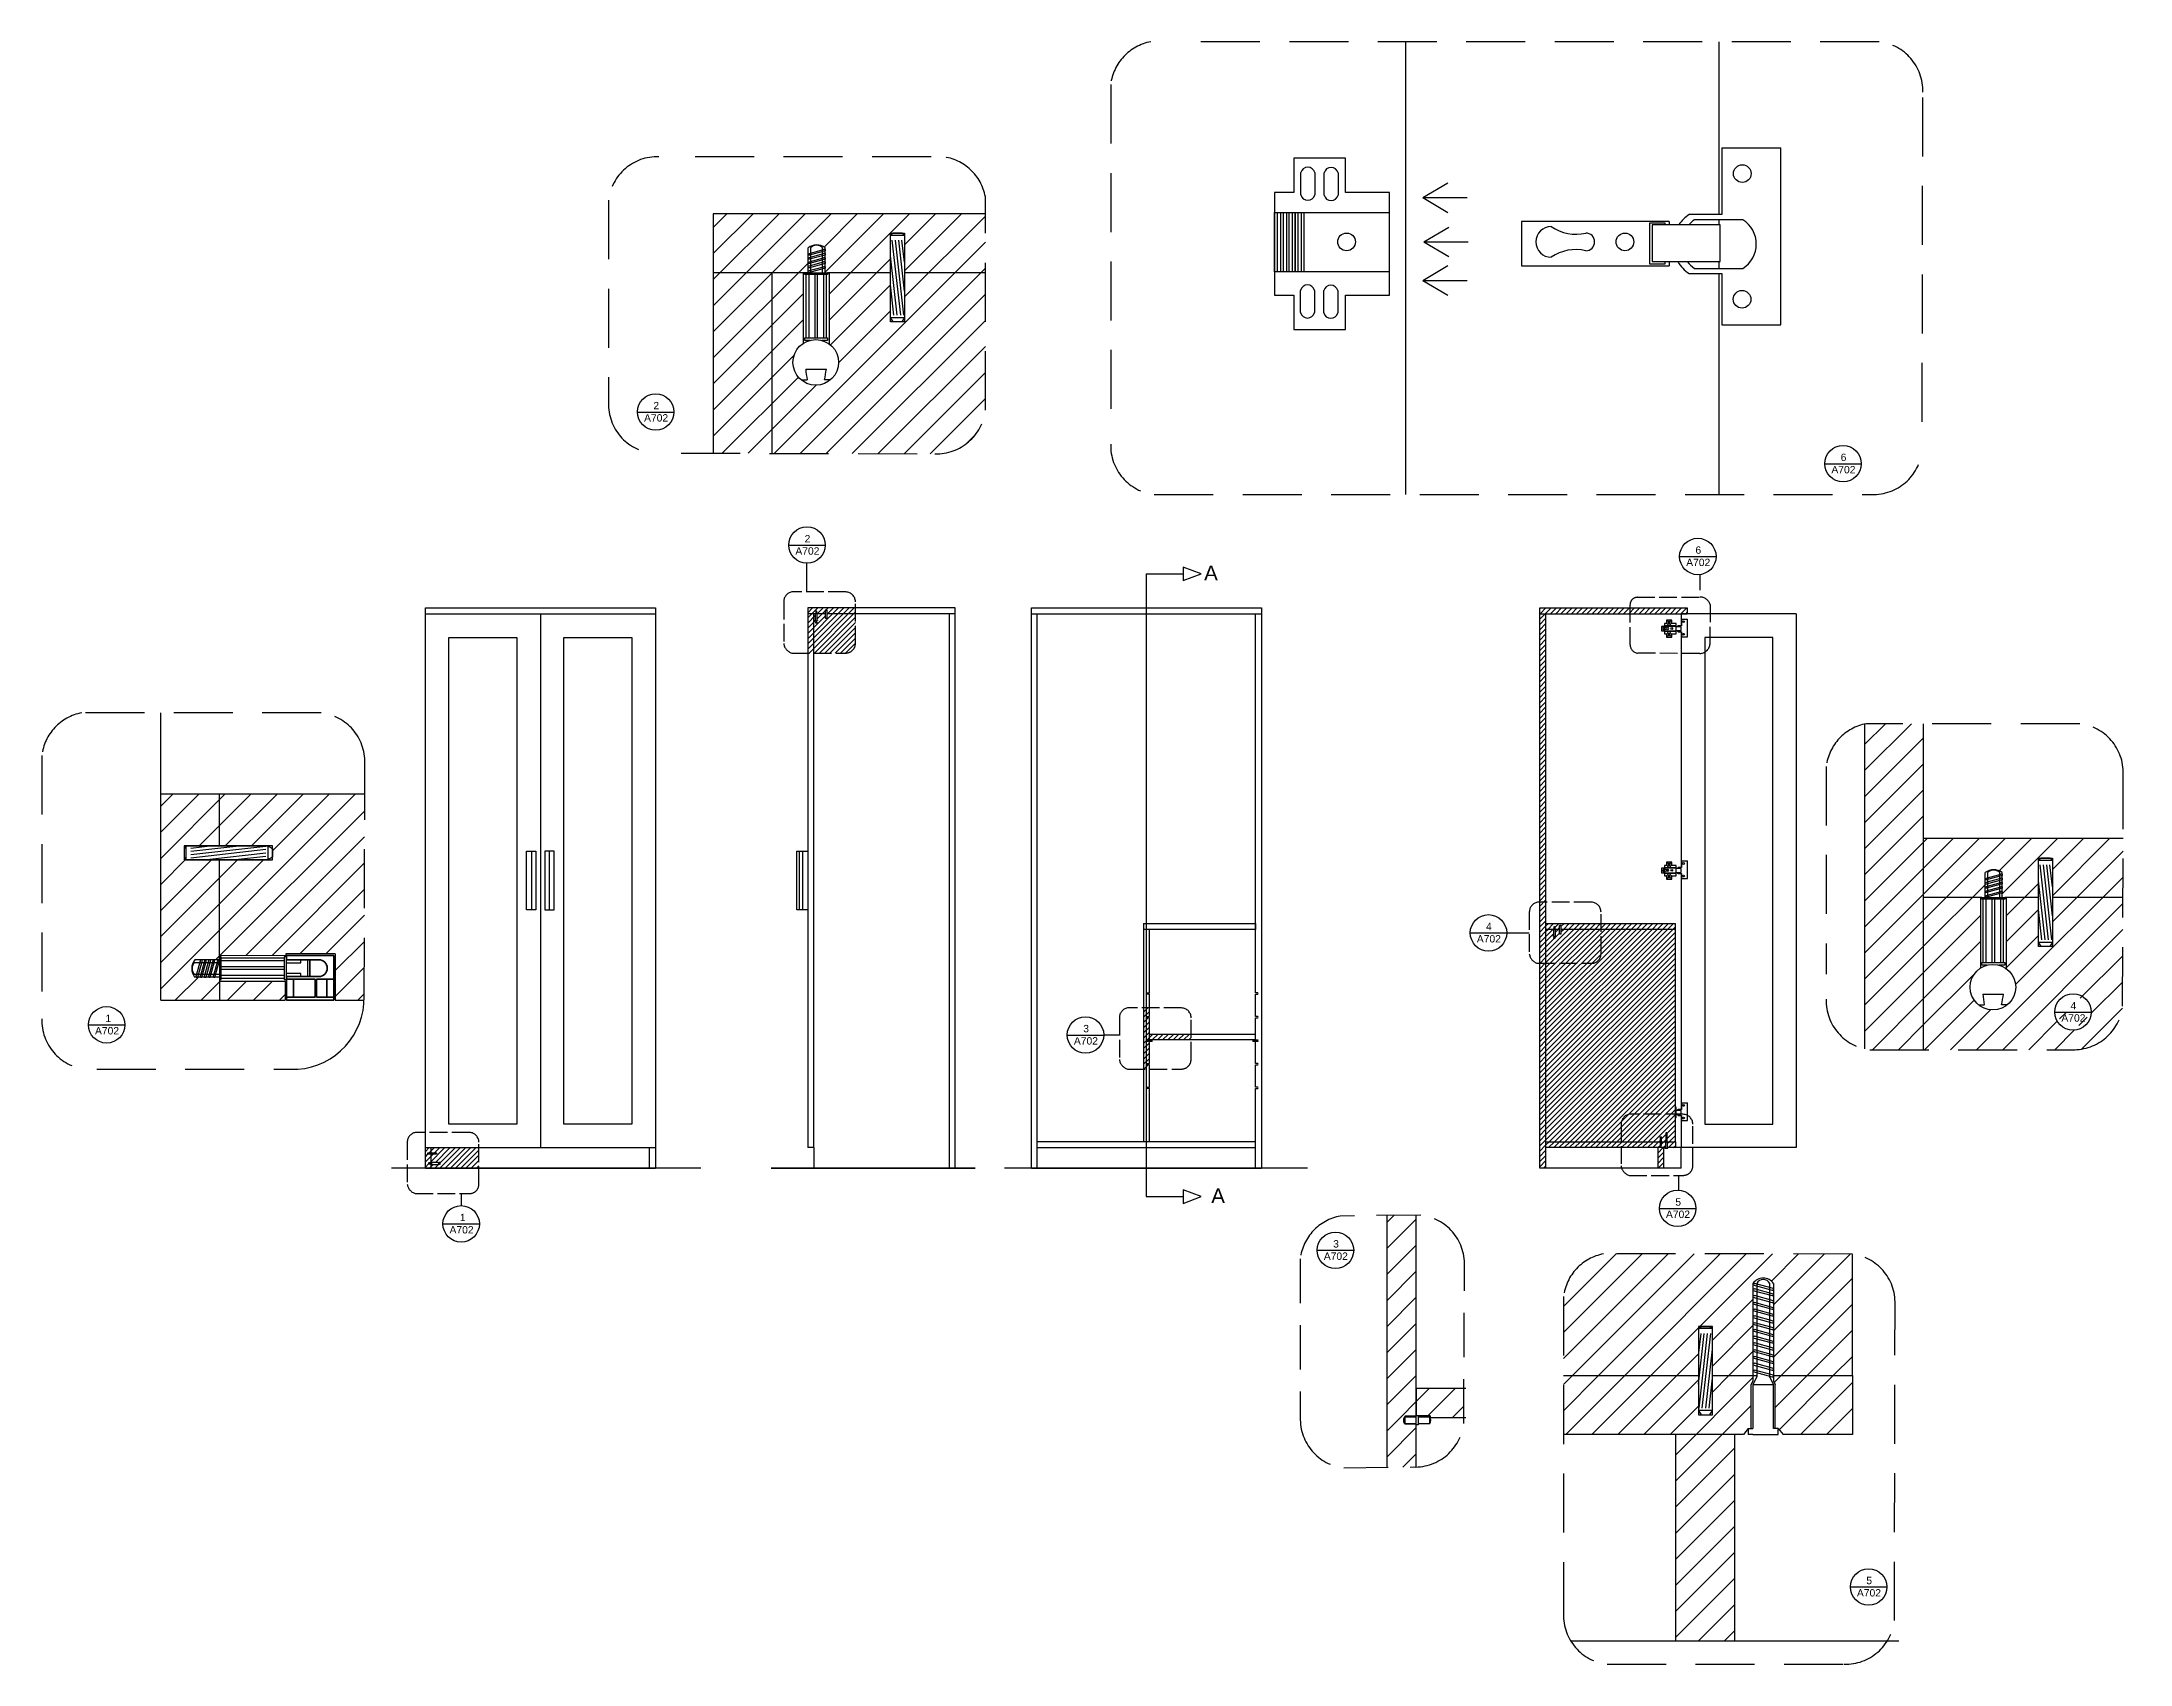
# Model space of a CAD drawing. Header units: inches. Extents: x 10 to 2647, y 15 to 1045.
# Drawn here: x 1939 to 2647, y 68 to 618 of the extents above; entities that cross this region are included whole.
import ezdxf

# ---------------------------------------------------------------- set-up
doc = ezdxf.new("R2010")
doc.units = ezdxf.units.IN
doc.header["$MEASUREMENT"] = 0
doc.linetypes.add('ACAD_ISO02W100', pattern=[15, 12, -3])
doc.linetypes.add('DASHEDX2', pattern=[1.5, 1, -0.5])
doc.layers.add('A-DETL-MCUT1', color=7, linetype='Continuous', lineweight=35)
doc.layers.add('A-SECT-MCUT', color=7, linetype='Continuous', lineweight=35)
doc.styles.get("Standard").update_dxf_attribs({"font": 'Arial.ttf'})
pattern_1 = [(45, (1287.713551641406, 11.48157477245592), (-0.8838834764831843, 0.8838834764831844), [])]
pattern_2 = [(45, (1287.713551641406, 11.48157477245592), (-4.419417382415921, 4.419417382415922), [])]
pattern_3 = [(45, (24.66198128565202, 64.24517906175151), (-0.8838834764831843, 0.8838834764831844), [])]

msp = doc.modelspace()

# ---------------------------------------------------------------- texts
at = {"color": 4, "char_height": 2.5, "attachment_point": 1}
for s, insert in [('\\pi0.81007;2\\P\\pi-2.32772;A702', (2145.879532409238, 495.7686138748791)), ('\\pi0.81007;6\\P\\pi-2.32772;A702', (2548.451348061796, 478.2278869673269)), ('\\pi0.81007;2\\P\\pi-2.32772;A702', (2197.175608559284, 450.646316672101)), ('\\pi0.81007;6\\P\\pi-2.32772;A702', (2499.221389350029, 446.7764799010961)), ('\\pi0.77596;4\\P\\pi-2.32772;A702', (2428.236135604397, 319.1619310474076)), ('\\pi0.77596;4\\P\\pi-2.32772;A702', (2626.432171717512, 292.325966871058)), ('\\pi1.18524;1\\P\\pi-2.32772;A702', (1959.710957907992, 287.9925115454718)), ('\\pi0.84418;3\\P\\pi-2.32772;A702', (2291.610760993242, 284.5562191122104)), ('\\pi1.18524;1\\P\\pi-2.32772;A702', (2079.915916051692, 220.5128747818623)), ('\\pi0.84418;5\\P\\pi-2.32772;A702', (2492.359651676938, 225.7651166826747)), ('\\pi0.84418;3\\P\\pi-2.32772;A702', (2376.351210364944, 211.5650551847443)), ('\\pi0.84418;5\\P\\pi-2.32772;A702', (2557.112503835293, 97.431417588357))]:
    msp.add_mtext_dynamic_manual_height_columns(s, width=3.291352732440146, gutter_width=1, heights=[0], dxfattribs=dict(at, insert=insert))
at = {"color": 1, "char_height": 5, "attachment_point": 1}
for insert in [(2333.4297947946, 440.2600916249973), (2335.849987712638, 229.1166918798483)]:
    msp.add_mtext_dynamic_manual_height_columns('{\\C3;A}', width=41.94082792609379, gutter_width=1, heights=[0], dxfattribs=dict(at, insert=insert))

# ---------------------------------------------------------------- hatches: boundary and pattern name
h = msp.add_hatch()
h.set_pattern_fill('ANSI31', color=8, scale=50)
h.set_pattern_definition(pattern_2)
h.paths.add_polyline_path([(2259.256407642726, 539.5400554718772), (2231.83141572914, 539.540055471877), (2231.83141572914, 524.4294030932709), (2230.920089370292, 522.931405589363), (2228.038232467282, 522.931405589363), (2227.134954723889, 524.4294030932709), (2227.134954723889, 539.540055471877), (2206.270690335084, 539.5400554718773), (2206.270690335084, 515.4606876241965, -0.2418671885360998), (2209.500364154561, 509.1747197564592, -1), (2194.036206531817, 509.1747197564592, -0.253056782531375), (2197.534918275019, 515.6449319640615), (2197.534918275019, 539.5400554718773), (2186.997724664599, 539.5400554718773), (2186.997724664599, 478.3164221623415), (2242.164880890063, 478.1813137349538, 0.3886453878699432), (2259.256407642726, 492.9515712731918)])
h.paths.add_polyline_path([(2186.997724664599, 539.5400554718773), (2166.997724664599, 539.5400554718773), (2166.997724664599, 478.3654036348812), (2186.997724664599, 478.3164221623415)])
h.paths.add_polyline_path([(2227.134954723889, 552.2475366999478), (2228.038232467282, 552.931405589363), (2230.920089370292, 552.931405589363), (2231.83141572914, 552.2475366999478), (2231.83141572914, 539.540055471877), (2259.256407642726, 539.5400554718772), (2259.256407642725, 559.5400554718773), (2166.997724664599, 559.5400554718773), (2166.997724664599, 539.5400554718773), (2198.034918275019, 539.5400554718773), (2199.141434684967, 539.5400554718773), (2199.141434684967, 541.2674188712973), (2199.141434150621, 541.2674188712973), (2199.141434150621, 541.7659226609941), (2199.141434230534, 542.6971701404738), (2199.141434150627, 542.6971701404738), (2199.141434150627, 543.1956739301714), (2199.14143425224, 544.1079227478723), (2199.141434150633, 544.1079227478723), (2199.141434150633, 544.60642653757), (2199.141434294521, 545.5183318766386), (2199.141434150639, 545.5183318766386), (2199.141434150639, 546.0168356663363), (2199.141434684967, 547.9928226421202, -0.3364382528740922), (2204.920226510443, 548.0401907676206), (2204.920226510443, 539.5400554718773), (2205.770690335084, 539.5400554718773), (2206.270690335084, 539.5400554718773), (2227.134954723889, 539.540055471877)])
h = msp.add_hatch()
h.set_pattern_fill('ANSI31', color=8, scale=10)
h.set_pattern_definition(pattern_1)
h.paths.add_polyline_path([(2215.201453481577, 423.9441604634805), (2205.53757458227, 423.9441604634805), (2205.53757458227, 422.4330952256199), (2205.446441946385, 422.2832954752291), (2205.158256256084, 422.2832954752291), (2205.067928481745, 422.4330952256199), (2205.067928481745, 423.9441604634805), (2202.325590710494, 423.9441604634805), (2202.325590710494, 423.887557331824), (2202.288484016291, 423.887557331824), (2202.288484016291, 421.740620534264), (2202.325590710494, 421.740620534264), (2202.325590710494, 421.6539458484589), (2202.11965756056, 421.6539458484589), (2202.11965756056, 421.1369954815322), (2202.234846339597, 421.1369954815322), (2202.234846339597, 420.9076268919386), (2201.644340560516, 420.9076268919386), (2201.644340560516, 421.1369954815322), (2201.757876348639, 421.1369954815322), (2201.757876348639, 421.6539458484589), (2201.552013504489, 421.6539458484589), (2201.552013504489, 421.740620534264), (2201.587115410526, 421.740620534264), (2201.587115410526, 423.887557331824), (2201.552013504489, 423.887557331824), (2201.552013504489, 423.9441604634805), (2201.054205475815, 423.9441604634805), (2201.054205475815, 410.6317233439156), (2211.987864301015, 410.631723343916, 0.415455988336517), (2215.201453481577, 413.8589672511295)])
h.paths.add_polyline_path([(2215.201453481577, 425.9441604634805), (2199.054205475815, 425.9441604634805), (2199.054205475815, 423.9441604634805), (2201.74538982703, 423.9441604634805), (2201.74538982703, 424.7910005881201, -0.4275639803813855), (2202.157924836858, 424.7910005881201), (2202.157924836858, 423.9441604634805), (2202.325590710494, 423.9441604634805), (2205.067928481745, 423.9441604634805), (2205.067928481745, 425.2149085862875), (2205.158256256084, 425.2832954752291), (2205.446441946385, 425.2832954752291), (2205.53757458227, 425.2149085862875), (2205.53757458227, 423.9441604634805), (2215.201453481577, 423.9441604634805)])
h.paths.add_polyline_path([(2201.054205475815, 423.9441604634805), (2199.054205475815, 423.9441604634805), (2199.054205475815, 410.6317233439156), (2201.054205475815, 410.6317233439156)])
h = msp.add_hatch()
h.set_pattern_fill('ANSI31', color=252, scale=10)
h.set_pattern_definition(pattern_3)
h.paths.add_polyline_path([(2480.252490585716, 425.9441604634805), (2447.226431833968, 425.9441604634805), (2447.226431833968, 423.9441604634805), (2480.252490585716, 423.9441604634805)])
h = msp.add_hatch()
h.set_pattern_fill('ANSI31', color=252, scale=10)
h.set_pattern_definition(pattern_3)
h.paths.add_polyline_path([(2497.226431833968, 425.9441604634805), (2480.252490585716, 425.9441604634805), (2480.252490585716, 423.9441604634805), (2497.226431833968, 423.9441604634805)])
h = msp.add_hatch()
h.set_pattern_fill('ANSI31', color=252, scale=10)
h.set_pattern_definition(pattern_3)
h.paths.add_polyline_path([(2449.226431833968, 423.9441604634805), (2447.226431833968, 423.9441604634805), (2447.226431833968, 321.6170214257106), (2449.226431833968, 321.6170214257106)])
h = msp.add_hatch()
h.set_pattern_fill('ANSI31', color=8, scale=50)
h.set_pattern_definition(pattern_2)
h.paths.add_polyline_path([(2577.381968051649, 386.6712314282362), (2557.937887240554, 386.671231428236, 0.008478391535451449), (2557.381968051649, 386.5587407122927), (2557.381968051649, 276.443893577033, 0.02660664862851654), (2559.135133213053, 276.1430119222272), (2577.381968051649, 276.1430119222272)])
h = msp.add_hatch()
h.set_pattern_fill('ANSI31', color=8, scale=50)
h.set_pattern_definition(pattern_2)
h.paths.add_polyline_path([(1999.644459424572, 340.5487721192034), (1988.259409466932, 340.5487721192034), (1987.575540577516, 341.4520498625969), (1987.575540577516, 344.333906765606), (1988.259409466932, 345.2452331244543), (1999.644459424572, 345.2452331244543), (1999.644459424572, 362.917635845882), (1979.644461350232, 362.917635845882), (1979.644461350232, 292.917635845882), (1999.644459424572, 292.917635845882), (1999.644459424572, 300.0859942437154), (1999.644459424572, 300.7787262153088), (1991.144324128828, 300.7787262153088, -0.3364382528740871), (1991.191692254329, 306.5575180407841), (1993.167679082508, 306.5575180407841), (1993.167679230113, 306.5575185751123), (1993.66618301981, 306.5575185751123), (1994.578088336362, 306.5575184936077), (1994.578088358879, 306.5575185751186), (1995.076592148577, 306.5575185751186), (1995.988840936798, 306.5575184684067), (1995.988840966278, 306.5575185751241), (1996.487344755975, 306.5575185751241), (1997.418592191913, 306.5575184175109), (1997.418592235455, 306.5575185751305), (1997.917096025152, 306.5575185751305), (1999.644459424572, 306.5575180407841), (1999.644459424572, 307.6640344507323), (1999.644459424572, 308.1640344507323)])
h.paths.add_polyline_path([(2048.848972206865, 362.917635845882), (1999.644459424572, 362.917635845882), (1999.644459424572, 345.2452331244543), (2016.077543073608, 345.2452331244543), (2017.575540577517, 344.333906765606), (2017.575540577517, 341.4520498625969), (2016.077543073608, 340.5487721192034), (1999.644459424572, 340.5487721192034), (1999.644459424572, 308.1640344507323), (2022.040309919939, 308.121809140142), (2022.040309919939, 308.6218091401402), (2038.864788255112, 308.6218091401402), (2038.864788255112, 292.917635845882), (2048.651443651562, 292.917635845882, 0.01240613044581829), (2048.665708825579, 294.1266914692157)])
h = msp.add_hatch()
h.set_pattern_fill('ANSI31', color=8, scale=50)
h.set_pattern_definition(pattern_2)
edge = h.paths.add_edge_path()
edge.add_line((2577.381968051649, 327.716044582951), (2597.151366385797, 327.7160445829509))
edge.add_line((2597.151366385797, 327.7160445829509), (2598.257882795745, 327.7160445829509))
edge.add_line((2598.257882795745, 327.7160445829509), (2598.257882795745, 329.443407982371))
edge.add_line((2598.257882795745, 329.443407982371), (2598.257882261399, 329.443407982371))
edge.add_line((2598.257882261399, 329.443407982371), (2598.257882261399, 329.9419117720677))
edge.add_line((2598.257882261399, 329.9419117720677), (2598.257882341312, 330.8731592515474))
edge.add_line((2598.257882341312, 330.8731592515474), (2598.257882261405, 330.8731592515474))
edge.add_line((2598.257882261405, 330.8731592515474), (2598.257882261405, 331.3716630412451))
edge.add_line((2598.257882261405, 331.3716630412451), (2598.257882363018, 332.2839118589459))
edge.add_line((2598.257882363018, 332.2839118589459), (2598.257882261411, 332.2839118589459))
edge.add_line((2598.257882261411, 332.2839118589459), (2598.257882261411, 332.7824156486436))
edge.add_line((2598.257882261411, 332.7824156486436), (2598.257882405299, 333.6943209877123))
edge.add_line((2598.257882405299, 333.6943209877123), (2598.257882261417, 333.6943209877123))
edge.add_line((2598.257882261417, 333.6943209877123), (2598.257882261417, 334.19282477741))
edge.add_line((2598.257882261417, 334.19282477741), (2598.257882795745, 336.1688117531939))
edge.add_arc((2601.178492827235, 332.3844520654253), 4.78030764725963, 53.279820098707376, 127.65945336034949, ccw=False)
edge.add_line((2604.036674621221, 336.2161798786942), (2604.036674621221, 327.7160445829509))
edge.add_line((2604.036674621221, 327.7160445829509), (2604.887138445862, 327.7160445829509))
edge.add_line((2604.887138445862, 327.7160445829509), (2605.387138445862, 327.7160445829509))
edge.add_line((2605.387138445862, 327.7160445829509), (2616.36355140038, 327.7160445829509))
edge.add_line((2616.36355140038, 327.7160445829509), (2616.36355140038, 341.1073947004367))
edge.add_line((2616.36355140038, 341.1073947004367), (2621.060012405631, 341.1073947004367))
edge.add_line((2621.060012405631, 341.1073947004367), (2621.060012405631, 311.1073947004368))
edge.add_line((2621.060012405631, 311.1073947004368), (2616.36355140038, 311.1073947004368))
edge.add_line((2616.36355140038, 311.1073947004368), (2616.36355140038, 327.7160445829509))
edge.add_line((2616.36355140038, 327.7160445829509), (2605.387138445862, 327.7160445829509))
edge.add_line((2605.387138445862, 327.7160445829509), (2605.387138445862, 303.6366767352702))
edge.add_arc((2600.884733453967, 297.3507088675328), 7.732078811372084, 3.979039320256561e-13, 54.387383200875206, ccw=False)
edge.add_arc((2600.884733453967, 297.3507088675329), 7.732078811372048, -180, 0, ccw=False)
edge.add_arc((2600.884733453967, 297.3507088675329), 7.732078811372048, 123.19614847157669, 180, ccw=False)
edge.add_line((2596.651366385797, 303.8209210751352), (2596.651366385797, 327.7160445829509))
edge.add_line((2596.651366385797, 327.7160445829509), (2577.381968051649, 327.716044582951))
edge.add_line((2577.381968051649, 327.716044582951), (2577.381968051649, 276.1430119222272))
edge.add_line((2577.381968051649, 276.1430119222272), (2628.735926735082, 276.1430119222272))
edge.add_arc((2628.256179881531, 292.8617990131262), 16.72566886059584, 271.6436556705532, 353.3098871738006)
edge.add_line((2644.867959780648, 290.913269460465), (2645.030636881295, 347.716044582951))
edge.add_arc((2618.869915236755, -7694.798602490555), 8042.557194807436, 89.8136287319856, 90.18637126801443)
edge.add_line((2592.709193592215, 347.716044582951), (2577.381968051649, 347.716044582951))
edge.add_line((2577.381968051649, 347.716044582951), (2577.381968051649, 327.716044582951))
edge = h.paths.add_edge_path(flags=16)
edge.add_line((2634.227034718598, 288.8910708700718), (2621.863604232307, 288.8910708700718))
edge.add_arc((2628.045319475452, 288.9092774809693), 6.181742054470862, 180.1687491102995, 359.8312508897005)
h.paths.add_polyline_path([(2623.479451085096, 284.2942588228884), (2632.8808835544, 284.2942588228884), (2632.8808835544, 293.612341909028), (2623.479451085096, 293.612341909028)], flags=16)
h = msp.add_hatch()
h.set_pattern_fill('ANSI31', color=252, scale=10)
h.set_pattern_definition(pattern_3)
h.paths.add_polyline_path([(2449.226431833968, 321.6170214257106), (2447.226431833968, 321.6170214257106), (2447.226431833968, 311.5725717962379), (2449.226431833968, 311.5725717962379)])
h = msp.add_hatch()
h.set_pattern_fill('ANSI31', color=252, scale=10)
h.set_pattern_definition(pattern_3)
h.paths.add_polyline_path([(2461.415399438613, 318.9441593725289), (2449.226431833968, 318.9441593725289), (2449.226431833968, 316.9441593725289), (2452.019909779281, 316.9441593725289), (2452.019909779281, 317.7909994971681, -0.4275639803817677), (2452.432444789109, 317.7909994971686), (2452.432444789109, 316.9441593725289), (2452.600110662745, 316.9441593725289), (2453.950583148362, 316.9441593725289), (2453.950583148362, 318.214907495336), (2454.040910922701, 318.2832943842775), (2454.420229248887, 318.2832943842775), (2454.420229248887, 316.9441593725289), (2461.415399438613, 316.9441593725289)])
h = msp.add_hatch()
h.set_pattern_fill('ANSI31', color=252, scale=10)
h.set_pattern_definition(pattern_3)
h.paths.add_polyline_path([(2493.226431833968, 318.9441593725289), (2461.415399438613, 318.9441593725289), (2461.415399438613, 316.9441593725289), (2489.987529678636, 316.9441593725289), (2493.226431833968, 316.9441593725289)])
h = msp.add_hatch()
h.set_pattern_fill('ANSI31', color=252, scale=10)
h.set_pattern_definition(pattern_3)
h.paths.add_polyline_path([(2449.226431833968, 311.5725717962379), (2447.226431833968, 311.5725717962379), (2447.226431833968, 242.9441604634804), (2447.226431833968, 235.9441604634804), (2449.226431833968, 235.9441604634804)])
h = msp.add_hatch()
h.set_pattern_fill('ANSI31', color=252, scale=10)
h.set_pattern_definition(pattern_3)
h.paths.add_polyline_path([(2493.226431833968, 316.9441593725289), (2489.987529678636, 316.9441593725289), (2461.415399438613, 316.9441593725289), (2461.415399438613, 311.5725717962379), (2449.226431833968, 311.5725717962379), (2449.226431833968, 244.9441604634804), (2454.006980909128, 244.9441604634804), (2476.157256888573, 244.9441604634804), (2476.157256888573, 250.9441604634804), (2493.226431833968, 250.9441604634804)])
h = msp.add_hatch()
h.set_pattern_fill('ANSI31', color=252, scale=10)
h.set_pattern_definition(pattern_3)
h.paths.add_polyline_path([(2461.415399438613, 316.9441593725289), (2454.420229248887, 316.9441593725289), (2454.420229248887, 315.4330941346683), (2454.329096613002, 315.2832943842775), (2454.040910922701, 315.2832943842775), (2453.950583148362, 315.4330941346683), (2453.950583148362, 316.9441593725289), (2452.600110662745, 316.9441593725289), (2452.600110662745, 316.8875562408724), (2452.563003968542, 314.7406194433124), (2452.600110662745, 314.7406194433124), (2452.600110662745, 314.6539447575074), (2452.394177512811, 314.6539447575074), (2452.394177512811, 314.1369943905806), (2452.509366291848, 314.1369943905806), (2452.509366291848, 313.907625800987), (2451.918860512766, 313.907625800987), (2451.918860512766, 314.1369943905806), (2452.03239630089, 314.1369943905806), (2452.03239630089, 314.6539447575074), (2451.826533456739, 314.6539447575074), (2451.826533456739, 314.7406194433124), (2451.861635362776, 316.8875562408724), (2451.826533456739, 316.8875562408724), (2449.226431833968, 316.9441593725289), (2449.226431833968, 311.5725717962379), (2461.415399438613, 311.5725717962379)])
h = msp.add_hatch()
h.set_pattern_fill('ANSI31', color=8, scale=50)
h.set_pattern_definition(pattern_2)
h.paths.add_polyline_path([(2021.911994495364, 292.917635845882), (2021.911994495364, 299.4282623906675), (1999.644459424572, 299.4282623906675), (1999.644459424572, 292.917635845882)])
h = msp.add_hatch()
h.set_pattern_fill('ANSI31', color=8, scale=10)
h.set_pattern_definition(pattern_1)
h.paths.add_polyline_path([(2314.885859049003, 286.9791236806279), (2314.144605068931, 286.9791236806279, -0.4076760833839247), (2314.144605068931, 287.451009778549), (2314.885859049003, 287.451009778549), (2314.885859049003, 290.303894961302), (2313.785286211487, 290.303894961302), (2313.785286211487, 269.5928213024882), (2314.885859049003, 269.5928213024882), (2314.885859049003, 270.9791236806279), (2314.144605068931, 270.9791236806279, -0.4076760833839247), (2314.144605068931, 271.4510097785489), (2314.885859049003, 271.4510097785489), (2314.885859049003, 278.9791236806279), (2314.144605068931, 278.9791236806279, -0.4076760833839232), (2314.144605068931, 279.451009778549), (2314.885859049003, 279.451009778549)])
h.paths.add_polyline_path([(2329.021313053061, 281.451009778549), (2314.885859049003, 281.451009778549), (2314.885859049003, 279.451009778549), (2315.775051101452, 279.451009778549), (2329.021313053061, 279.451009778549)])
h.paths.add_polyline_path([(2313.785286211487, 290.303894961302), (2312.885859049003, 290.303894961302), (2312.885859049003, 269.5928213024882), (2313.785286211487, 269.5928213024882)])
h = msp.add_hatch()
h.set_pattern_fill('ANSI31', color=252, scale=10)
h.set_pattern_definition(pattern_3)
h.paths.add_polyline_path([(2488.008681972905, 246.5391852215662), (2488.09981460879, 246.6075721105077), (2488.47832807343, 246.6075721105077), (2488.47832807343, 244.9441604634804), (2489.982224217269, 244.9441604634804), (2489.982224217269, 247.869418624946, -0.5826216680665457), (2490.423805123553, 247.8694186249468), (2490.423683474209, 244.9441604634804), (2493.226431833968, 244.9441604634804), (2493.226431833968, 250.9441604634804), (2476.157256888573, 250.9441604634804), (2476.157256888573, 244.9441604634804), (2488.008681972905, 244.9441604634804)])
h = msp.add_hatch()
h.set_pattern_fill('ANSI31', color=8, scale=10)
h.set_pattern_definition(pattern_1)
h.paths.add_polyline_path([(2071.386543207465, 240.7072740908125), (2070.248038211701, 240.7072740908125), (2070.179651322759, 240.7976018651519), (2070.179651322759, 241.0857875554528), (2070.248038211701, 241.1769201913376), (2071.386543207465, 241.1769201913376), (2071.386543207465, 242.9441604634804), (2069.386543400031, 242.9441604634804), (2069.386543400031, 235.9441604634804), (2071.386543207465, 235.9441604634804), (2071.386543207465, 237.4006504133539), (2070.539703082826, 237.4006504133539, -0.4275639803816838), (2070.539703082825, 237.8131854231816), (2071.386543207465, 237.8131854231816), (2071.386543207465, 237.9808512968185)])
h.paths.add_polyline_path([(2087.557133437084, 242.9441604634804), (2071.386543207465, 242.9441604634804), (2071.386543207465, 241.1769201913376), (2073.029851572368, 241.1769201913376), (2073.179651322759, 241.0857875554528), (2073.179651322759, 240.7976018651519), (2073.029851572368, 240.7072740908125), (2071.386543207465, 240.7072740908125), (2071.386543207465, 237.9808512968185), (2071.443146339122, 237.9808512968185), (2071.443146339122, 237.9437446026148), (2073.590083136681, 237.9437446026148), (2073.590083136681, 237.9808512968185), (2073.676757822486, 237.9808512968185), (2073.676757822486, 237.7749181468845), (2074.193708189413, 237.7749181468845), (2074.193708189413, 237.8901069259208), (2074.423076779007, 237.8901069259208), (2074.423076779007, 237.2996011468393), (2074.193708189413, 237.2996011468393), (2074.193708189413, 237.4131369349635), (2073.676757822486, 237.4131369349635), (2073.676757822486, 237.2072740908123), (2073.590083136681, 237.2072740908123), (2073.590083136681, 237.2423759968495), (2071.443146339122, 237.2423759968495), (2071.443146339122, 237.2072740908123), (2071.386543207465, 237.2072740908123), (2071.386543207465, 235.9441604634804), (2087.557133437084, 235.9441604634804)])
h = msp.add_hatch()
h.set_pattern_fill('ANSI31', color=252, scale=10)
h.set_pattern_definition(pattern_3)
h.paths.add_polyline_path([(2490.552136976534, 242.9441604634804), (2490.711660528216, 242.9441604634804), (2493.226431833968, 242.9441604634804), (2493.226431833968, 244.9441604634804), (2490.423683474209, 244.9441604634804), (2490.423673391635, 244.7017084174634), (2490.552136976534, 244.4394259880485)])
h.paths.add_polyline_path([(2489.854235894886, 242.9441604634804), (2489.854235894886, 244.4394259880485), (2489.982224217269, 244.7017084174634), (2489.982224217269, 244.9441604634804), (2489.854235894886, 244.9441604634804), (2488.47832807343, 244.9441604634804), (2488.47832807343, 243.7573718608985), (2488.388000299091, 243.6075721105077), (2488.09981460879, 243.6075721105077), (2488.008681972905, 243.7573718608985), (2488.008681972905, 244.9441604634804), (2476.157256888573, 244.9441604634804), (2476.157256888573, 242.9441604634804)])
h.paths.add_polyline_path([(2476.157256888573, 242.9441604634804), (2476.157256888573, 244.9441604634804), (2454.006980909128, 244.9441604634804), (2449.226431833968, 244.9441604634804), (2449.226431833968, 242.9441604634804), (2453.878527406804, 242.9441604634804)])
h = msp.add_hatch()
h.set_pattern_fill('ANSI31', color=252, scale=10)
h.set_pattern_definition(pattern_3)
h.paths.add_polyline_path([(2489.226427515133, 242.9441604634804), (2487.226427515133, 242.9441604634804), (2487.226427515133, 235.9441604634804), (2489.226427515133, 235.9441604634804)])
h = msp.add_hatch()
h.set_pattern_fill('ANSI31', color=8, scale=50)
h.set_pattern_definition(pattern_2)
h.paths.add_polyline_path([(2405.357668712069, 220.0296995904453), (2395.357668712069, 219.9179132308626), (2395.357668712069, 134.5495365214267), (2404.39817500497, 134.6665688044336, 0.01434458537001044), (2405.357668712069, 134.6665688044337), (2405.357668712069, 149.1693712243654), (2401.651398811711, 149.1693712243654, -0.4613761276563264), (2401.651398811711, 151.885727546377), (2405.357668712069, 151.885727546377), (2405.357668712069, 152.085727546377), (2405.357668712069, 161.3396853707583)])
h.paths.add_polyline_path([(2421.536362234151, 161.3396853707583), (2405.357668712069, 161.3396853707583), (2405.357668712069, 152.085727546377), (2409.922817367313, 152.085727546377, -0.1292833136139035), (2410.347076890054, 151.3396853707583), (2421.497161167915, 151.3396853707583)])
h = msp.add_hatch()
h.set_pattern_fill('ANSI31', color=8, scale=50)
h.set_pattern_definition(pattern_2)
h.paths.add_polyline_path([(2501.077201941153, 181.6204372191842), (2501.077201941153, 182.3043061085992), (2505.773662946404, 182.3043061085992), (2505.773662946404, 165.670189638327), (2519.532741274743, 165.670189638327), (2519.53274132355, 167.0411205148345), (2519.532741160961, 167.0411205597489), (2519.532741160961, 167.5396243494493), (2519.532742387405, 196.9236853184335, -0.5055084560457695), (2526.5116122932, 196.9236863853855), (2526.511612357086, 195.1291861426791), (2526.511753203885, 195.1291472346307), (2526.511753203885, 194.6306434449298), (2526.511746994413, 193.2625357969086), (2526.511753203885, 193.2625340815808), (2526.511753203885, 192.7640302918813), (2526.511744533165, 190.9694731358929), (2526.511753203885, 190.9694707406607), (2526.511753203885, 190.4709669509644), (2526.511743787253, 188.6765602729313), (2526.511753203885, 188.6765576716458), (2526.511753203885, 188.1780538819499), (2526.511742898238, 186.383346905696), (2526.511753203885, 186.3833440588256), (2526.511753203885, 185.8848402691297), (2526.511741828051, 184.0904555997279), (2526.511753203885, 184.0904524572248), (2526.511753203885, 183.5919486675253), (2526.511740504962, 181.7972423524041), (2526.511753203885, 181.797238844406), (2526.511753203885, 181.2987350547051), (2526.51173884037, 179.5045014825339), (2526.511753203885, 179.5044975147026), (2526.511753203885, 179.0059937250067), (2526.511736662267, 177.2110952646758), (2526.511753203885, 177.2110906951571), (2526.511753203885, 176.7125869054567), (2526.511733716405, 174.9178824656325), (2526.511753203885, 174.9178770823378), (2526.511753203885, 174.4193732926374), (2526.511729490443, 172.6246485527949), (2526.511753203885, 172.6246420021048), (2526.511753203885, 172.1261382124035), (2526.511722929674, 170.3317158287369), (2526.511753203885, 170.3317074656753), (2526.511753203885, 169.8332036759744), (2526.511711324212, 168.038119008392), (2526.511753203885, 168.0381074393941), (2526.511753203885, 167.5396036496978), (2526.511685355726, 165.7451046694763), (2526.511751977437, 165.7450862656447), (2526.511751977437, 165.670189638327), (2553.254700551778, 165.670189638327), (2553.254700551778, 206.8804514100528), (2468.872665875177, 206.9197825848428, 0.3289864953921473), (2455.299670757267, 192.4210088361181), (2455.299670389278, 165.670189638327), (2501.077201941153, 165.670189638327)])
h = msp.add_hatch()
h.set_pattern_fill('ANSI31', color=8, scale=50)
h.set_pattern_definition(pattern_2)
h.paths.add_polyline_path([(2513.254657363425, 145.6701896383266), (2493.254657363425, 145.6701896383266), (2493.254657363425, 75.67018963832703), (2513.254657363425, 75.67018963832703)])
h.paths.add_polyline_path([(2501.077201941153, 165.670189638327), (2455.299670389278, 165.670189638327), (2455.299670114155, 145.6701896383267), (2516.328427197138, 145.6701896383266), (2517.937366105946, 147.6711029361173), (2518.937366105946, 147.6711029361173), (2518.937367199768, 162.6237589759835), (2519.532741209723, 163.8438401430373), (2519.532741274743, 165.670189638327), (2505.773662946404, 165.670189638327), (2505.773662946404, 152.3043061085991), (2501.077201941153, 152.3043061085991)])
h.paths.add_polyline_path([(2553.254700551778, 165.670189638327), (2526.511751977437, 165.670189638327), (2526.511751977437, 165.2465824759475), (2526.511613470882, 163.8438404310736), (2527.106986940637, 162.6237603710339), (2527.106986940637, 147.6711029361172), (2528.10698749426, 147.6711029361173), (2529.715926403068, 145.6701896383266), (2553.254700551778, 145.670189638327)])

# ---------------------------------------------------------------- linework, layer by layer
at = {"color": 4, "linetype": 'DASHEDX2', "ltscale": 20}
for p, q in [((2562.341163392402, 617.8655818401032), (2324.0077178324, 617.8655818401032)), ((2301.760253444736, 603.3668080913778), (2301.760252919762, 489.9900817362783)), ((2576.900626079273, 488.987553538457), (2577.111420930639, 600.7740550874375)), ((2240.860574788689, 578.8941812444252), (2157.096149717127, 578.8941817693974)), ((2131.474539967263, 564.1239401540154), (2131.474539967263, 494.5231466319881)), ((2259.256407642726, 492.951571273192), (2259.256407642725, 565.3211861265148)), ((2156.093621519306, 478.3921085863203), (2242.16488089006, 478.1813137349538)), ((2316.530494535144, 464.3684719864139), (2559.810094326506, 464.3684719864139)), ((2034.106246138707, 390.3435557197322), (1952.910388576479, 390.3435557197322)), ((2630.307502093877, 386.6712314282366), (2557.937887240554, 386.671231428236)), ((1939.337393458566, 375.8447819710069), (1939.337392933593, 295.1292196670443)), ((2048.665708825579, 294.1266914692228), (2048.876503676946, 373.2520289670665)), ((2544.364892122645, 372.1724576795113), (2544.364891597671, 301.7646216720916)), ((2644.867959780648, 290.9132694604649), (2645.077759632115, 369.579704675571)), ((1958.00472359175, 269.5076099171798), (2026.111472431313, 269.5076099171796)), ((2559.135133213053, 276.1430119222272), (2628.735926735081, 276.1430119222272)), ((2553.254700551778, 206.8804514100528), (2468.872665875177, 206.9197825848428)), ((2455.299670757267, 192.421008836118), (2455.299669278165, 84.8983096860392)), ((2567.503944882871, 82.56857820158649), (2567.714739734239, 189.8282558321777)), ((2470.069911847676, 67.80678468918299), (2550.413413130107, 67.80678468918293))]:
    msp.add_line(p, q, dxfattribs=at)
at = {"color": 1}
for p, q in [((2507.962086336342, 617.8655818401032), (2507.962086336342, 559.2755252073313)), ((2166.997724664599, 559.5400554718773), (2166.997724664599, 478.3654036348813)), ((2259.256407642725, 559.5400554718773), (2166.997724664599, 559.5400554718773)), ((2198.034918275019, 539.5400554718773), (2166.997724664599, 539.5400554718773)), ((2186.997724664599, 478.3164221623416), (2186.997724664599, 539.5400554718773)), ((2227.134954723888, 539.540055471877), (2205.770690335084, 539.5400554718773)), ((2259.256407642726, 539.5400554718772), (2231.831415729139, 539.540055471877)), ((2507.96208633634, 539.2755252073295), (2507.962086336346, 464.3673432958369)), ((1979.644461350232, 292.917635845882), (1979.644461350232, 390.3435557197322)), ((2557.381968051649, 386.5587407122927), (2557.381968051649, 276.443893577033)), ((2577.381968051649, 276.1430119222271), (2577.381968051649, 386.6712314282366)), ((1979.644461350232, 362.917635845882), (2048.848972206865, 362.917635845882)), ((1999.644459424572, 345.2452331244543), (1999.644459424572, 362.9176334359666)), ((2645.019450232084, 347.716044582951), (2577.381968051649, 347.716044582951)), ((1999.644459424572, 307.6640344507323), (1999.644459424572, 340.5487721192034)), ((2597.151366385797, 327.7160445829509), (2577.381968051649, 327.716044582951)), ((2616.36355140038, 327.7160445829509), (2604.887138445862, 327.7160445829509)), ((2644.966111129862, 327.7160445829509), (2621.060012405631, 327.7160445829508)), ((1999.644459424572, 300.0859942437154), (1999.644459424572, 292.9176358458821)), ((1979.644461350232, 292.917635845882), (2021.911994495364, 292.917635845882)), ((2038.864788255112, 292.917635845882), (2048.651443651562, 292.917635845882)), ((2162.848056697522, 235.9441604634804), (2057.932630242484, 235.9441604634804)), ((2255.810372433973, 235.9441604634804), (2186.693794683852, 235.9441604634804)), ((2186.693794683852, 235.9441604634804), (2186.693794683852, 235.9441604634804)), ((2186.693794683852, 235.9441604634804), (2255.810372433973, 235.9441604634804)), ((2368.536029838053, 235.9441604634804), (2265.734806308154, 235.9441604634804)), ((2395.357668712069, 219.9179132308626), (2395.357668712069, 134.6665688044337)), ((2405.357668712069, 134.6665688044337), (2405.357668712069, 220.0296995904453)), ((2553.254700551778, 165.670189638327), (2553.254700551778, 206.8804514100528)), ((2455.299670389278, 165.670189638327), (2501.077201941146, 165.670189638327)), ((2505.773662946403, 165.670189638327), (2520.812624384785, 165.670189638327)), ((2525.227133744514, 165.670189638327), (2525.227216954187, 165.670189638327)), ((2526.511751977437, 165.670189638327), (2553.254700551778, 165.670189638327)), ((2553.254700551778, 165.670189638327), (2553.254700551778, 145.670189638327)), ((2405.357668712069, 161.3396853707583), (2422.14823424561, 161.3396853707583)), ((2405.357668712069, 161.3396853707583), (2405.357668712069, 152.085727546377)), ((2422.14823424561, 151.3396853707583), (2410.347076890054, 151.3396853707583)), ((2516.328427197138, 145.6701896383266), (2455.299670114155, 145.6701896383267)), ((2493.254657363425, 145.670189638327), (2493.254657363425, 75.67018963832703)), ((2513.254657363425, 145.670189638327), (2513.254657363425, 75.67018963832703)), ((2517.937366105946, 147.6711029361173), (2516.328427197138, 145.6701896383266)), ((2528.10698749426, 147.6711029361173), (2529.715926403068, 145.6701896383266)), ((2553.254700551778, 145.670189638327), (2529.715926403068, 145.6701896383266)), ((2568.986004084831, 75.67018963832703), (2457.763142788159, 75.67018963832703))]:
    msp.add_line(p, q, dxfattribs=at)
at = {"color": 2}
for p, q in [((2509.007725742035, 581.9282068287066), (2509.007725742035, 559.2755252073313)), ((2509.007725742035, 581.9282068287066), (2529.007725742035, 581.9282068287066)), ((2529.007725742035, 521.9282068287067), (2529.007725742035, 581.9282068287066)), ((2228.038232467282, 552.931405589363), (2227.134954723889, 552.2475366999478)), ((2230.920089370292, 552.931405589363), (2228.038232467282, 552.931405589363)), ((2231.83141572914, 552.2475366999478), (2230.920089370292, 552.931405589363)), ((2491.100813529733, 556.9282068287067), (2441.100813529733, 556.9282068287067)), ((2441.100813529733, 556.9282068287067), (2441.100813529733, 541.9282068287067)), ((2485.386011573963, 555.8261153432924), (2485.386011573963, 543.3363416004742)), ((2508.450639443794, 555.8261153432924), (2485.386011573963, 555.8261153432924)), ((2491.100813529733, 556.9282068287067), (2491.100813529733, 555.8261153432924)), ((2509.007725742035, 559.2755252073313), (2497.922660052358, 559.2755252073313)), ((2516.144690451973, 557.4975556069459), (2499.700629652744, 557.4975556069459)), ((2507.962086336342, 557.4975556069456), (2507.962086336342, 555.8261153432924)), ((2508.450639443794, 543.3363416004742), (2508.450639443794, 555.8261153432924)), ((2199.968681500437, 548.0084567182759), (2199.968681500437, 539.5400554718773)), ((2204.094031598715, 539.5400554718773), (2204.094031598715, 548.0084567182759)), ((2227.134954723889, 552.2475366999478), (2231.83141572914, 552.2475366999485)), ((2227.134954723889, 524.4294030932709), (2227.134954723889, 552.2475366999478)), ((2231.83141572914, 552.2475366999478), (2231.83141572914, 524.4294030932709)), ((2441.100813529733, 541.9282068287067), (2491.100813529733, 541.9282068287067)), ((2485.386011573963, 543.3363416004742), (2508.450639443794, 543.3363416004742)), ((2491.100813529733, 543.3363416004742), (2491.100813529733, 541.9282068287067)), ((2497.922660052358, 539.2755252073313), (2509.007725742035, 539.2755252073313)), ((2499.700629652744, 541.0534948077149), (2516.144690451973, 541.0534948077149)), ((2507.962086336342, 543.336341600476), (2507.962086336342, 541.0534948077149)), ((2509.007725742035, 539.2755252073295), (2509.007725742035, 521.9282068287067)), ((2228.038232467282, 522.931405589363), (2227.134954723889, 524.4294030932709)), ((2227.134954723889, 524.4294030932709), (2231.83141572914, 524.4294030932709)), ((2231.83141572914, 524.4294030932709), (2230.920089370292, 522.931405589363)), ((2231.747925058507, 524.2921648635253), (2231.732601239085, 524.4294030932709)), ((2198.034918275019, 516.637909321662), (2198.034918275019, 517.5046561797127)), ((2198.034918275019, 517.5046561797127), (2205.770690335084, 517.5046561797127)), ((2205.770690335084, 517.5046561797127), (2205.770690335084, 516.637909321662)), ((2230.920089370292, 522.931405589363), (2228.038232467282, 522.931405589363)), ((2509.007725742035, 521.9282068287067), (2529.007725742035, 521.9282068287067)), ((2199.746938203503, 516.637909321662), (2198.034918275019, 516.637909321662)), ((2205.770690335084, 516.637909321662), (2203.789632482875, 516.637909321662)), ((2196.838204527252, 503.2182656188367), (2198.838204527252, 503.2182656188367)), ((2198.342807507567, 506.826649835518), (2205.361093182526, 506.826649835518)), ((2206.698366159126, 503.2182656188367), (2204.698366159126, 503.2182656188367)), ((2069.386543400031, 235.9441604634804), (2069.386543400031, 425.9441604634805)), ((2069.386543400031, 425.9441604634805), (2147.386543400031, 425.9441604634805)), ((2147.386543400031, 425.9441604634805), (2147.386543400031, 235.9441604634804)), ((2199.054205475815, 425.9441604634805), (2199.054205475815, 242.9441604634804)), ((2249.054205475816, 425.9441604634805), (2199.054205475815, 425.9441604634805)), ((2249.054205475816, 235.9441604634804), (2249.054205475816, 425.9441604634805)), ((2274.885859049003, 235.9441604634804), (2274.885859049003, 425.9441604634805)), ((2274.885859049003, 425.9441604634805), (2352.885859049003, 425.9441604634805)), ((2352.885859049003, 425.9441604634805), (2352.885859049003, 235.9441604634804)), ((2447.226431833968, 235.9441604634804), (2447.226431833968, 425.9441604634805)), ((2447.226431833968, 425.9441604634805), (2497.226431833968, 425.9441604634805)), ((2497.226431833968, 425.9441604634805), (2497.226431833968, 423.9441604634805)), ((2069.386543400031, 423.9441604634805), (2147.386543400031, 423.9441604634805)), ((2108.386543400031, 423.9441604634805), (2108.386543400031, 242.9441604634804)), ((2201.74538982703, 423.9441604634805), (2199.054205475815, 423.9441604634805)), ((2201.054205475815, 242.9441604634804), (2201.054205475815, 423.9441604634805)), ((2205.067928481745, 423.9441604634805), (2202.157924836858, 423.9441604634805)), ((2246.391474955269, 423.9441604634805), (2205.537574582269, 423.9441604634805)), ((2249.054205475816, 423.9441604634805), (2246.391474955269, 423.9441604634805)), ((2247.054205475816, 235.9441604634804), (2247.054205475816, 423.9441604634805)), ((2274.885859049003, 423.9441604634805), (2352.885859049003, 423.9441604634805)), ((2276.885859049003, 242.9441604634804), (2276.885859049003, 423.9441604634805)), ((2350.885859049003, 295.451009778549), (2350.885859049003, 423.9441604634805)), ((2447.226431833968, 423.9441604634805), (2497.226431833968, 423.9441604634805)), ((2447.226431833968, 242.9441604634804), (2447.226431833968, 423.9441604634805)), ((2449.226431833968, 423.9441604634805), (2449.226431833968, 235.9441604634804)), ((2495.226431833968, 423.9441604634805), (2495.226431833968, 419.8695079793427)), ((2534.226431833968, 423.9441604634805), (2495.226431833968, 423.9441604634805)), ((2495.226431833968, 417.8695079793428), (2495.226431833968, 337.8695079793428)), ((2534.226431833968, 423.9441604634805), (2534.226431833968, 242.9441604634804)), ((1988.259409466932, 345.2452331244543), (1987.575540577516, 344.333906765606)), ((1987.575540577516, 344.333906765606), (1987.575540577516, 341.4520498625969)), ((1987.575540577516, 341.4520498625969), (1988.259409466932, 340.5487721192034)), ((1988.259409466932, 340.5487721192034), (1988.259409466932, 345.2452331244555)), ((1988.259409466932, 345.2452331244543), (2016.077543073608, 345.2452331244543)), ((2016.077543073608, 340.5487721192034), (1988.259409466932, 340.5487721192034)), ((2016.077543073608, 345.2452331244543), (2017.575540577517, 344.333906765606)), ((2016.077543073608, 340.5487721192034), (2016.077543073608, 345.2452331244543)), ((2016.214781303354, 345.1617424538207), (2016.077543073608, 345.1464186344)), ((2017.575540577517, 341.4520498625969), (2016.077543073608, 340.5487721192034)), ((2017.575540577517, 344.333906765606), (2017.575540577517, 341.4520498625969)), ((2105.396947321173, 343.4441604634805), (2105.396947321173, 323.543935215173)), ((2111.376139478888, 343.4441604634805), (2111.376139478888, 323.543935215173)), ((2196.183631822353, 343.4441604634805), (2196.183631822353, 323.543935215173)), ((2197.314701308536, 343.4441604634805), (2197.314701308536, 323.543935215173)), ((2617.266829143774, 341.1073947004367), (2616.36355140038, 340.4235258110215)), ((2616.36355140038, 340.4235258110215), (2621.060012405631, 340.4235258110222)), ((2616.36355140038, 312.6053922043447), (2616.36355140038, 340.4235258110215)), ((2620.148686046783, 341.1073947004367), (2617.266829143774, 341.1073947004367)), ((2621.060012405631, 340.4235258110215), (2620.148686046783, 341.1073947004367)), ((2621.060012405631, 340.4235258110215), (2621.060012405631, 312.6053922043447)), ((2495.226431833968, 335.8695079793428), (2495.226431833968, 255.8695079793426)), ((2599.085129611216, 336.1844458293495), (2599.085129611216, 327.7160445829509)), ((2603.210479709493, 327.7160445829509), (2603.210479709493, 336.1844458293495)), ((2312.885859049003, 318.9441604634804), (2312.885859049003, 244.9441604634805)), ((2312.885859049003, 318.9441604634804), (2350.885859049003, 318.9441604634804)), ((2350.885859049003, 318.9441604634804), (2350.885859049003, 316.9441604634804)), ((2449.226431833968, 318.9441593725289), (2493.226431833968, 318.9441593725289)), ((2493.226431833968, 244.9441604634804), (2493.226431833968, 318.9441593725289)), ((2350.885859049003, 316.9441604634804), (2312.885859049003, 316.9441604634804)), ((2314.885859049003, 295.451009778549), (2314.885859049003, 316.9441604634804)), ((2452.019909779281, 316.9441593725289), (2449.226431833968, 316.9441593725289)), ((2453.950583148362, 316.9441593725289), (2452.432444789108, 316.9441593725289)), ((2489.987529678636, 316.9441593725289), (2454.420229248887, 316.9441593725289)), ((2493.226431833968, 316.9441593725289), (2489.987529678636, 316.9441593725289)), ((2617.266829143774, 311.1073947004367), (2616.36355140038, 312.6053922043447)), ((2616.36355140038, 312.6053922043447), (2621.060012405631, 312.6053922043447)), ((2621.060012405631, 312.6053922043447), (2620.148686046783, 311.1073947004367)), ((2620.976521734998, 312.468153974599), (2620.961197915577, 312.6053922043447)), ((1991.176058178173, 305.7302712253141), (1999.644459424572, 305.7302712253141)), ((2022.338186905467, 307.6640344507323), (2021.471440047416, 307.6640344507323)), ((2021.471440047416, 307.6640344507323), (2021.471440047416, 299.9282623906675)), ((2022.338186905467, 299.9282623906675), (2022.338186905467, 307.6640344507323)), ((2597.151366385797, 304.8138984327357), (2597.151366385797, 305.6806452907863)), ((2597.151366385797, 305.6806452907863), (2604.887138445862, 305.6806452907863)), ((2598.863386314281, 304.8138984327357), (2597.151366385797, 304.8138984327357)), ((2604.887138445862, 304.8138984327357), (2602.906080593653, 304.8138984327357)), ((2604.887138445862, 305.6806452907863), (2604.887138445862, 304.8138984327357)), ((2620.148686046783, 311.1073947004367), (2617.266829143774, 311.1073947004367)), ((1999.644459424572, 301.6049211270366), (1991.176058178173, 301.6049211270366)), ((2021.471440047416, 299.9282623906675), (2022.338186905467, 299.9282623906675)), ((2314.885859049003, 287.451009778549), (2314.885859049003, 294.9791236806279)), ((2350.885859049003, 287.451009778549), (2350.885859049003, 294.9791236806279)), ((2595.95465263803, 291.3942547299103), (2597.95465263803, 291.3942547299103)), ((2597.459255618345, 295.0026389465916), (2604.477541293304, 295.0026389465916)), ((2605.814814269904, 291.3942547299103), (2603.814814269904, 291.3942547299103)), ((2314.885859049003, 279.451009778549), (2314.885859049003, 286.9791236806279)), ((2350.885859049003, 279.451009778549), (2350.885859049003, 286.9791236806279)), ((2314.885859049003, 281.451009778549), (2350.885859049003, 281.451009778549)), ((2350.885859049003, 279.451009778549), (2314.885859049003, 279.451009778549)), ((2314.885859049003, 271.4510097785489), (2314.885859049003, 278.9791236806279)), ((2350.885859049003, 271.451009778549), (2350.885859049003, 278.9791236806279)), ((2314.885859049003, 263.4510097785489), (2314.885859049003, 270.9791236806279)), ((2350.885859049003, 263.451009778549), (2350.885859049003, 270.9791236806279)), ((2314.885859049003, 244.9441604634805), (2314.885859049003, 262.9791236806279)), ((2350.885859049003, 242.9441604634804), (2350.885859049003, 262.9791236806279)), ((2495.226431833968, 253.8695079793426), (2495.226431833968, 242.9441604634804)), ((2069.386543400031, 242.9441604634804), (2147.386543400031, 242.9441604634804)), ((2071.386543207465, 241.1769201913376), (2071.386543207465, 242.9441602224889)), ((2145.386543400031, 235.9441604634804), (2145.386543400031, 242.9441604634804)), ((2201.054205475815, 242.9441604634804), (2199.054205475815, 242.9441604634804)), ((2201.054205475815, 242.9441604634804), (2201.054205475815, 235.9441604634804)), ((2350.885859049003, 244.9441604634804), (2276.885859049003, 244.9441604634805)), ((2276.885859049003, 235.9441604634804), (2276.885859049003, 242.9441604634804)), ((2276.885859049003, 242.9441604634804), (2350.885859049003, 242.9441604634804)), ((2350.885859049003, 242.9441604634804), (2350.885859049003, 244.9441604634804)), ((2350.885859049003, 235.9441604634804), (2350.885859049003, 242.9441604634804)), ((2449.226431833968, 244.9441604634804), (2454.006980909128, 244.9441604634804)), ((2453.878527406804, 242.9441604634804), (2449.226431833968, 242.9441604634804)), ((2489.854235894886, 242.9441604634804), (2453.878527406804, 242.9441604634804)), ((2454.006980909128, 244.9441604634804), (2488.008681972905, 244.9441604634804)), ((2487.226427515133, 242.9441604634804), (2487.226427515133, 235.9441604634804)), ((2488.47832807343, 244.9441604634804), (2489.854235894886, 244.9441604634804)), ((2489.226427515133, 242.9441604634804), (2489.226427515133, 235.9441604634804)), ((2490.423683474209, 244.9441604634804), (2493.226431833968, 244.9441604634804)), ((2495.226431833968, 242.9441604634804), (2490.552136976534, 242.9441604634804)), ((2493.226431833968, 244.9441604634804), (2493.226431833968, 242.9441604634804)), ((2534.226431833968, 242.9441604634804), (2495.226431833968, 242.9441604634804)), ((2495.226431833968, 235.9441604634804), (2495.226431833968, 242.9441604634804)), ((2069.386543400031, 235.9441604634804), (2147.386543400031, 235.9441604634804)), ((2071.386543207465, 237.8131854231816), (2071.386543207465, 240.7072740908125)), ((2071.386543207465, 235.9441602224889), (2071.386543207465, 237.4006504133539)), ((2201.054205475815, 235.9441604634804), (2249.054205475816, 235.9441604634804)), ((2274.885859049003, 235.9441604634804), (2352.885859049003, 235.9441604634804)), ((2495.226431833968, 235.9441604634804), (2447.226431833968, 235.9441604634804)), ((2519.532742387405, 196.9236853184339), (2519.532741209723, 163.8438401430373)), ((2520.812624384785, 196.9236845507704), (2520.812624384785, 165.2465824759475)), ((2525.227116128451, 165.2465824759475), (2525.228433447631, 196.9236845507749)), ((2526.5116122932, 196.9236856064703), (2526.511613470882, 163.8438404310736)), ((2501.077201941153, 181.6204372191842), (2501.988528300001, 182.3043061085992)), ((2505.773662946404, 181.6204372191842), (2501.077201941153, 181.6204372191847)), ((2501.077201941153, 181.6204372191842), (2501.077201941153, 153.8023036125069)), ((2501.988528300001, 182.3043061085992), (2504.870385203011, 182.3043061085992)), ((2504.870385203011, 182.3043061085992), (2505.773662946404, 181.6204372191842)), ((2505.773662946404, 153.8023036125069), (2505.773662946404, 181.6204372191842)), ((2519.532741209723, 163.8438401430373), (2518.937367199768, 162.6237589759835)), ((2520.812624384785, 165.2465824759475), (2519.532741160961, 162.6237581817987)), ((2526.511751977437, 162.6237581817987), (2525.227116128451, 165.2465824759475)), ((2526.511613470882, 163.8438404310736), (2527.106987480837, 162.6237592640198)), ((2518.937366105946, 147.6711029361173), (2518.937367199768, 162.6237589759835)), ((2519.532741160961, 162.6237581817987), (2519.532741160961, 147.6711029361173)), ((2519.532741160961, 162.6237581817987), (2526.511751977437, 162.6237581817987)), ((2526.511751977437, 147.6711029361173), (2526.511751977437, 162.6237581817987)), ((2527.106986940637, 147.6711040030692), (2527.106986940637, 162.6237603710337)), ((2501.077201941153, 153.8023036125069), (2501.988528300001, 152.3043061085992)), ((2505.773662946404, 153.8023036125069), (2501.077201941153, 153.8023036125069)), ((2501.160692611787, 153.6650653827615), (2501.176016431206, 153.8023036125069)), ((2501.988528300001, 152.3043061085992), (2504.870385203011, 152.3043061085992)), ((2504.870385203011, 152.3043061085992), (2505.773662946404, 153.8023036125069)), ((2517.937366105946, 147.6711029361173), (2517.937366105946, 145.6701896383266)), ((2517.937366105946, 147.6711029361173), (2519.532741160961, 147.6711029361173)), ((2517.937366105946, 147.6711029361173), (2518.937366105946, 147.6711029361173)), ((2519.532741160961, 145.6701896383266), (2517.937366105946, 145.6701896383266)), ((2519.532741160961, 145.6701896383266), (2528.10698749426, 145.6701896383266)), ((2528.10698749426, 147.6711029361173), (2526.511751977437, 147.6711029361172)), ((2528.10698749426, 145.6701896383266), (2528.10698749426, 147.6711029361173))]:
    msp.add_line(p, q, dxfattribs=at)
at = {"color": 251}
for p, q in [((2407.580948243446, 565.0151694293764), (2416.050318310307, 570.0128749412016)), ((2407.580948243446, 565.0151694293764), (2422.667744809631, 565.0151694293764)), ((2407.580948243446, 565.0151694293764), (2416.050318310307, 560.0174639175513)), ((2407.926568466949, 550.0220500417983), (2416.39593853381, 555.0197555536234)), ((2407.926565378013, 550.0220509176245), (2423.013361944199, 550.0220509176245)), ((2407.926568466949, 550.0220500417983), (2416.39593853381, 545.0243445299731)), ((2407.58094824344, 536.9610943239296), (2416.050318310301, 541.9587998357548)), ((2407.580945154505, 536.9610951997558), (2422.667741720691, 536.9610951997558)), ((2407.58094824344, 536.9610943239296), (2416.050318310301, 531.9633888121044))]:
    msp.add_line(p, q, dxfattribs=at)
at = {"color": 6}
for p, q in [((2358.320269200267, 539.83247937319), (2358.320269200267, 560.0174610654486)), ((2359.320269200267, 560.0174610654486), (2359.320269200267, 539.83247937319)), ((2360.320269200267, 539.83247937319), (2360.320269200267, 560.0174610654486)), ((2361.320269200267, 560.0174610654486), (2361.320269200267, 539.83247937319)), ((2362.320269200267, 539.83247937319), (2362.320269200267, 560.0174610654486)), ((2363.320269200269, 560.0174610654486), (2363.320269200269, 539.83247937319)), ((2364.320269200267, 539.83247937319), (2364.320269200267, 560.0174610654486)), ((2364.320270889668, 560.0174610654486), (2364.320270889668, 539.83247937319)), ((2365.320270889668, 539.83247937319), (2365.320270889668, 560.0174610654486)), ((2366.320270889668, 560.0174610654486), (2366.320270889668, 539.83247937319)), ((2367.32027088967, 539.83247937319), (2367.32027088967, 560.0174610654486)), ((2493.498309164824, 419.6347761414804), (2488.498309164824, 419.6347761414804)), ((2488.498309164824, 419.6347761414804), (2488.498309164824, 418.1347761414804)), ((2488.498309164824, 418.1347761414804), (2493.498309164824, 418.1347761414804)), ((2493.498309164824, 419.6347761414804), (2493.498309164824, 419.524566992939)), ((2495.23329175623, 419.524566992939), (2493.498309164824, 419.524566992939)), ((2493.498309164824, 418.2755896186572), (2495.23329175623, 418.2755896186572)), ((2493.498309164824, 418.2755896186572), (2493.498309164824, 418.1347761414804)), ((2495.289000386054, 419.8695079793428), (2494.180493817087, 419.8695079793428)), ((2494.180493817087, 417.8695079793428), (2495.289000386054, 417.8695079793428)), ((2495.23329175623, 418.2755896186572), (2495.23329175623, 419.524566992939)), ((2495.289000386054, 422.1347761414804), (2495.289000386054, 419.8695079793428)), ((2495.289000386054, 422.1347761414804), (2497.289000386054, 422.1347761414804)), ((2495.289000386054, 417.8695079793427), (2495.289000386054, 416.1347761414804)), ((2497.289000386054, 416.1347761414804), (2497.289000386054, 422.1347761414804)), ((2495.289000386054, 416.1347761414804), (2497.289000386054, 416.1347761414804)), ((2495.289000386054, 340.1347761414804), (2495.289000386054, 337.8695079793428)), ((2495.289000386054, 340.1347761414804), (2497.289000386054, 340.1347761414804)), ((2497.289000386054, 334.1347761414804), (2497.289000386054, 340.1347761414804)), ((2493.498309164824, 337.6347761414804), (2488.498309164824, 337.6347761414804)), ((2488.498309164824, 337.6347761414804), (2488.498309164824, 336.1347761414804)), ((2488.498309164824, 336.1347761414804), (2493.498309164824, 336.1347761414804)), ((2493.498309164824, 337.6347761414804), (2493.498309164824, 337.524566992939)), ((2495.23329175623, 337.524566992939), (2493.498309164824, 337.524566992939)), ((2493.498309164824, 336.2755896186572), (2495.23329175623, 336.2755896186572)), ((2493.498309164824, 336.2755896186572), (2493.498309164824, 336.1347761414804)), ((2495.289000386054, 337.8695079793428), (2494.180493817087, 337.8695079793428)), ((2494.180493817087, 335.8695079793428), (2495.289000386054, 335.8695079793428)), ((2495.23329175623, 336.2755896186572), (2495.23329175623, 337.524566992939)), ((2495.289000386054, 335.8695079793427), (2495.289000386054, 334.1347761414804)), ((2495.289000386054, 334.1347761414804), (2497.289000386054, 334.1347761414804)), ((2493.498309164824, 255.6347761414803), (2493.452685953852, 255.6347761414803)), ((2493.498309164824, 255.6347761414803), (2493.498309164824, 255.524566992939)), ((2495.23329175623, 255.524566992939), (2493.498309164824, 255.524566992939)), ((2495.289000386054, 255.8695079793428), (2494.180493817087, 255.8695079793428)), ((2495.23329175623, 254.2755896186571), (2495.23329175623, 255.524566992939)), ((2495.289000386054, 258.1347761414803), (2495.289000386054, 255.8695079793428)), ((2495.289000386054, 258.1347761414803), (2497.289000386054, 258.1347761414803)), ((2497.289000386054, 252.1347761414803), (2497.289000386054, 258.1347761414803)), ((2493.452685953852, 254.1347761414803), (2493.498309164824, 254.1347761414803)), ((2493.498309164824, 254.2755896186571), (2495.23329175623, 254.2755896186571)), ((2493.498309164824, 254.2755896186571), (2493.498309164824, 254.1347761414803)), ((2494.180493817087, 253.8695079793428), (2495.289000386054, 253.8695079793428)), ((2495.289000386054, 253.8695079793426), (2495.289000386054, 252.1347761414803)), ((2495.289000386054, 252.1347761414803), (2497.289000386054, 252.1347761414803))]:
    msp.add_line(p, q, dxfattribs=at)
at = {"color": 7}
for p, q in [((2227.13495472389, 522.9314055893632), (2227.13495472389, 552.9314055893631)), ((2227.13495472389, 552.9314055893631), (2228.038232467282, 552.931405589363)), ((2228.038232467282, 552.931405589363), (2231.83141572914, 552.9314055893631)), ((2231.83141572914, 552.9314055893631), (2231.83141572914, 522.9314055893631)), ((2199.141434150639, 546.0168356663363), (2204.437427499426, 547.4798207503928)), ((2199.141434150633, 544.60642653757), (2204.437427499418, 546.0694116216265)), ((2199.141434150639, 545.5183318766386), (2199.141434150639, 546.0168356663363)), ((2199.624232627329, 545.5183318766386), (2199.141434150639, 545.5183318766386)), ((2199.141434684967, 539.5400554718773), (2199.141434684967, 547.9928226421204)), ((2204.920225976115, 546.9813169606942), (2199.624232627329, 545.5183318766386)), ((2204.920225976111, 545.5709078319279), (2199.624232627324, 544.1079227478723)), ((2204.920225976115, 547.4798207503928), (2204.437427499426, 547.4798207503928)), ((2204.920225976111, 546.0694116216265), (2204.437427499418, 546.0694116216265)), ((2204.920225976115, 547.4798207503928), (2204.920225976115, 546.9813169606942)), ((2204.920225976111, 546.0694116216265), (2204.920225976111, 545.5709078319279)), ((2204.920226510443, 539.5400554718773), (2204.920226510443, 548.0401880603191)), ((2229.372725036037, 525.2089100373238), (2227.134954723889, 545.250103932129)), ((2230.55179230766, 525.2089100373238), (2227.715492163572, 550.6104630130661)), ((2231.64556263716, 525.2089100373238), (2228.809262493072, 550.6104630130673)), ((2231.83141572914, 533.3447379952846), (2229.903550200506, 550.6104630130673)), ((2231.83141572914, 543.1404096649495), (2230.997320530006, 550.6104630130661)), ((2198.034918275019, 539.5400554718773), (2197.534918275019, 539.5400554718773)), ((2197.534918275019, 539.5400554718773), (2197.534918275019, 515.6449319640615)), ((2199.141434684967, 539.5400554718773), (2198.034918275019, 539.5400554718773)), ((2199.141434150627, 543.1956739301714), (2204.437427499415, 544.658659014228)), ((2199.141434150633, 544.1079227478723), (2199.141434150633, 544.60642653757)), ((2199.624232627324, 544.1079227478723), (2199.141434150633, 544.1079227478723)), ((2199.141434150621, 541.7659226609941), (2204.437427499407, 543.2289077450515)), ((2199.141434150627, 542.6971701404738), (2199.141434150627, 543.1956739301714)), ((2199.624232627315, 542.6971701404738), (2199.141434150627, 542.6971701404738)), ((2199.141434150621, 541.2674188712973), (2199.141434150621, 541.7659226609941)), ((2199.624232627308, 541.2674188712973), (2199.141434150621, 541.2674188712973)), ((2199.141434684967, 540.1553951820862), (2204.437428033754, 541.6183802661427)), ((2199.141434684967, 539.6568913923885), (2199.141434684967, 540.1553951820862)), ((2199.624233161657, 539.6568913923885), (2199.141434684967, 539.6568913923885)), ((2204.920225976104, 544.1601552245312), (2199.624232627315, 542.6971701404738)), ((2204.920225976096, 542.730403955352), (2199.624232627308, 541.2674188712973)), ((2204.920226510443, 541.1198764764441), (2199.624233161657, 539.6568913923885)), ((2204.920225976104, 544.658659014228), (2204.437427499415, 544.658659014228)), ((2204.920225976096, 543.2289077450515), (2204.437427499407, 543.2289077450515)), ((2204.920226510443, 541.6183802661427), (2204.437428033754, 541.6183802661427)), ((2204.920225976104, 544.658659014228), (2204.920225976104, 544.1601552245312)), ((2204.920225976096, 543.2289077450515), (2204.920225976096, 542.730403955352)), ((2204.920226510443, 541.6183802661427), (2204.920226510443, 541.1198764764441)), ((2204.920226510443, 539.5400554718773), (2205.770690335084, 539.5400554718773)), ((2205.770690335084, 539.5400554718773), (2206.270690335084, 539.5400554718773)), ((2206.270690335084, 539.5400554718773), (2206.270690335084, 515.4606876241966)), ((2228.279472084468, 525.2089100373238), (2227.134954723889, 535.4590658351818)), ((2231.83141572914, 522.9314055893631), (2227.13495472389, 522.9314055893632)), ((2017.575540577517, 345.2402507322708), (1987.575540577515, 345.2402507322708)), ((1987.575540577515, 345.2402507322708), (1987.575540577516, 344.333906765606)), ((1987.575540577516, 344.333906765606), (1987.575540577516, 340.5487721192034)), ((1987.575540577516, 340.5487721192034), (2017.575540577517, 340.5487721192034)), ((1997.36653650193, 345.2452331244543), (1989.896483153813, 344.4111379253203)), ((2007.162208171595, 345.2452331244543), (1989.896483153812, 343.3173675958195)), ((2015.298036129556, 345.0593800324745), (1989.896483153812, 342.2230798883865)), ((2015.298036129556, 343.9656097029737), (1989.896483153813, 341.1293095588845)), ((2015.298036129556, 342.7865424313503), (1995.25684223475, 340.5487721192034)), ((2015.298036129556, 341.6932894797818), (2005.047880331697, 340.5487721192034)), ((2017.575540577517, 340.5487721192034), (2017.575540577517, 345.2402507322708)), ((2616.36355140038, 311.1073947004368), (2616.36355140038, 341.1073947004367)), ((2616.36355140038, 341.1073947004367), (2617.266829143774, 341.1073947004367)), ((2617.266829143774, 341.1073947004367), (2621.060012405631, 341.1073947004367)), ((2621.060012405631, 341.1073947004367), (2621.060012405631, 311.1073947004368)), ((2598.257882261417, 334.19282477741), (2603.553875610204, 335.6558098614665)), ((2598.257882261411, 332.7824156486436), (2603.553875610196, 334.2454007327001)), ((2598.257882261417, 333.6943209877123), (2598.257882261417, 334.19282477741)), ((2598.740680738107, 333.6943209877123), (2598.257882261417, 333.6943209877123)), ((2598.257882261405, 331.3716630412451), (2603.553875610193, 332.8346481253016)), ((2598.257882795745, 327.7160445829509), (2598.257882795745, 336.168811753194)), ((2604.036674086893, 335.1573060717679), (2598.740680738107, 333.6943209877123)), ((2604.036674086889, 333.7468969430016), (2598.740680738102, 332.2839118589459)), ((2604.036674086893, 335.6558098614665), (2603.553875610204, 335.6558098614665)), ((2604.036674086889, 334.2454007327001), (2603.553875610196, 334.2454007327001)), ((2604.036674086882, 332.8346481253016), (2603.553875610193, 332.8346481253016)), ((2604.036674086893, 335.6558098614665), (2604.036674086893, 335.1573060717679)), ((2604.036674086889, 334.2454007327001), (2604.036674086889, 333.7468969430016)), ((2604.036674086882, 332.8346481253016), (2604.036674086882, 332.3361443356048)), ((2604.036674621221, 327.7160445829509), (2604.036674621221, 336.2161771713928)), ((2618.601321712528, 313.3848991483976), (2616.36355140038, 333.4260930432028)), ((2619.780388984151, 313.3848991483976), (2616.944088840063, 338.7864521241399)), ((2620.874159313651, 313.3848991483976), (2618.037859169563, 338.786452124141)), ((2621.060012405631, 321.5207271063584), (2619.132146876997, 338.786452124141)), ((2621.060012405631, 331.3163987760233), (2620.225917206497, 338.7864521241399)), ((2596.651366385797, 327.7160445829509), (2596.651366385797, 303.8209210751352)), ((2596.651366385797, 327.7160445829509), (2598.257882795745, 327.7160445829509)), ((2598.257882261411, 332.2839118589459), (2598.257882261411, 332.7824156486436)), ((2598.740680738102, 332.2839118589459), (2598.257882261411, 332.2839118589459)), ((2598.257882261399, 329.9419117720677), (2603.553875610186, 331.4048968561252)), ((2598.257882261405, 330.8731592515474), (2598.257882261405, 331.3716630412451)), ((2598.740680738093, 330.8731592515474), (2598.257882261405, 330.8731592515474)), ((2598.257882261399, 329.443407982371), (2598.257882261399, 329.9419117720677)), ((2598.740680738086, 329.443407982371), (2598.257882261399, 329.443407982371)), ((2598.257882795745, 328.3313842931598), (2603.553876144532, 329.7943693772164)), ((2598.257882795745, 327.8328805034621), (2598.257882795745, 328.3313842931598)), ((2598.740681272435, 327.8328805034621), (2598.257882795745, 327.8328805034621)), ((2604.036674086882, 332.3361443356048), (2598.740680738093, 330.8731592515474)), ((2604.036674086874, 330.9063930664257), (2598.740680738086, 329.443407982371)), ((2604.036674621221, 329.2958655875178), (2598.740681272435, 327.8328805034621)), ((2604.036674086874, 331.4048968561252), (2603.553875610186, 331.4048968561252)), ((2604.036674621221, 329.7943693772164), (2603.553876144532, 329.7943693772164)), ((2604.036674086874, 331.4048968561252), (2604.036674086874, 330.9063930664257)), ((2604.036674621221, 329.7943693772164), (2604.036674621221, 329.2958655875178)), ((2604.036674621221, 327.7160445829509), (2604.887138445862, 327.7160445829509)), ((2604.887138445862, 327.7160445829509), (2605.387138445862, 327.7160445829509)), ((2605.387138445862, 327.7160445829509), (2605.387138445862, 303.6366767352702)), ((2617.508068760959, 313.3848991483976), (2616.36355140038, 323.6350549462556)), ((1999.644459424572, 306.5575180407841), (1991.191692254329, 306.5575180407841)), ((1993.167679230113, 306.5575185751123), (1991.704694146056, 301.2615252263259)), ((1992.203197935755, 300.778726749637), (1993.66618301981, 306.0747200984225)), ((1994.578088358879, 306.5575185751186), (1993.115103274823, 301.2615252263332)), ((1993.66618301981, 306.5575185751123), (1993.167679230113, 306.5575185751123)), ((1993.613607064521, 300.7787267496406), (1995.076592148577, 306.0747200984279)), ((1993.66618301981, 306.0747200984225), (1993.66618301981, 306.5575185751123)), ((1995.988840966278, 306.5575185751241), (1994.525855882221, 301.2615252263368)), ((1995.076592148577, 306.5575185751186), (1994.578088358879, 306.5575185751186)), ((1995.024359671918, 300.7787267496479), (1996.487344755975, 306.074720098437)), ((1995.076592148577, 306.0747200984279), (1995.076592148577, 306.5575185751186)), ((1997.418592235455, 306.5575185751305), (1995.955607151398, 301.2615252263441)), ((1996.487344755975, 306.5575185751241), (1995.988840966278, 306.5575185751241)), ((1996.454110941097, 300.7787267496552), (1997.917096025152, 306.0747200984434)), ((1996.487344755975, 306.074720098437), (1996.487344755975, 306.5575185751241)), ((1997.917096025152, 306.5575185751305), (1997.418592235455, 306.5575185751305)), ((1999.029119714363, 306.5575180407841), (1997.566134630306, 301.2615246919977)), ((1997.917096025152, 306.0747200984434), (1997.917096025152, 306.5575185751305)), ((1998.064638420005, 300.7787262153088), (1999.527623504061, 306.0747195640943)), ((1999.527623504061, 306.5575180407841), (1999.029119714363, 306.5575180407841)), ((1999.527623504061, 306.0747195640943), (1999.527623504061, 306.5575180407841)), ((1999.644459424572, 307.6640344507323), (1999.644459424572, 308.1640344507323)), ((1999.644459424572, 308.1640344507323), (2022.040309919939, 308.121809140142)), ((1999.644459424572, 306.5575180407841), (1999.644459424572, 307.6640344507323)), ((2038.864788255112, 308.6218091401402), (2022.040309919939, 308.6218091401402)), ((2022.040309919939, 308.6218091401402), (2022.040309919939, 308.121809140142)), ((2038.864788255112, 308.6218091401402), (2038.864788255112, 292.917635845882)), ((2621.060012405631, 311.1073947004368), (2616.36355140038, 311.1073947004368)), ((1999.644459424572, 300.7787262153088), (1991.14432683613, 300.7787262153088)), ((1991.704694146056, 300.778726749637), (1991.704694146056, 301.2615252263259)), ((1991.704694146056, 300.778726749637), (1992.203197935755, 300.778726749637)), ((1993.115103274823, 300.7787267496406), (1993.115103274823, 301.2615252263332)), ((1993.115103274823, 300.7787267496406), (1993.613607064521, 300.7787267496406)), ((1994.525855882221, 300.7787267496479), (1994.525855882221, 301.2615252263368)), ((1994.525855882221, 300.7787267496479), (1995.024359671918, 300.7787267496479)), ((1995.955607151398, 300.7787267496552), (1995.955607151398, 301.2615252263441)), ((1995.955607151398, 300.7787267496552), (1996.454110941097, 300.7787267496552)), ((1997.566134630306, 300.7787262153088), (1997.566134630306, 301.2615246919977)), ((1997.566134630306, 300.7787262153088), (1998.064638420005, 300.7787262153088)), ((1999.644459424572, 300.7787262153088), (1999.644459424572, 300.0859942437154)), ((1999.644459424572, 299.9282623906675), (1999.644459424572, 299.4282623906675)), ((1999.644459424572, 299.4282623906675), (2021.911994495364, 299.4282623906675)), ((2021.911994495364, 299.4282623906675), (2021.911994495364, 292.917635845882)), ((2519.532742387405, 196.9236853184339), (2519.532742387405, 196.4251815287367)), ((2519.532742387405, 196.9236853184339), (2520.015540864098, 196.9236853184339)), ((2519.532742387405, 196.4251815287367), (2526.028954727192, 194.6306434449298)), ((2519.532742387405, 195.0570721653845), (2519.532742387405, 194.5585683756872)), ((2519.532742387405, 195.0570721653845), (2520.015540864098, 195.0570721653845)), ((2519.532742387405, 194.5585683756872), (2526.028954727192, 192.7640302918813)), ((2519.532742387405, 192.7640088244653), (2519.532742387405, 192.265505034769)), ((2519.532742387405, 192.7640088244653), (2520.015540864098, 192.7640088244653)), ((2519.532742387405, 192.265505034769), (2526.028954727192, 190.4709669509644)), ((2526.511753203885, 195.1291472346307), (2520.015540864098, 196.9236853184339)), ((2526.511753203885, 193.2625340815808), (2520.015540864098, 195.0570721653845)), ((2526.511753203885, 190.9694707406607), (2520.015540864098, 192.7640088244653)), ((2526.028954727192, 194.6306434449298), (2526.511753203885, 194.6306434449298)), ((2526.028954727192, 192.7640302918813), (2526.511753203885, 192.7640302918813)), ((2526.511753203885, 194.6306434449298), (2526.511753203885, 195.1291472346307)), ((2526.511753203885, 192.7640302918813), (2526.511753203885, 193.2625340815808)), ((2519.532742387405, 190.4710957554503), (2519.532742387405, 189.9725919657508)), ((2519.532742387405, 190.4710957554503), (2520.015540864098, 190.4710957554503)), ((2519.532742387405, 189.9725919657508), (2526.028954727192, 188.1780538819499)), ((2519.532742387405, 188.1778821426329), (2519.532742387405, 187.679378352932)), ((2519.532742387405, 188.1778821426329), (2520.015540864098, 188.1778821426329)), ((2519.532742387405, 187.679378352932), (2526.028954727192, 185.8848402691297)), ((2519.532742387405, 185.8849905410285), (2519.532742387405, 185.3864867513299)), ((2519.532742387405, 185.8849905410285), (2520.015540864098, 185.8849905410285)), ((2519.532742387405, 185.3864867513299), (2526.028954727192, 183.5919486675253)), ((2526.511753203885, 188.6765576716458), (2520.015540864098, 190.4710957554503)), ((2526.511753203885, 186.3833440588256), (2520.015540864098, 188.1778821426329)), ((2526.511753203885, 184.0904524572248), (2520.015540864098, 185.8849905410285)), ((2526.028954727192, 190.4709669509644), (2526.511753203885, 190.4709669509644)), ((2526.028954727192, 188.1780538819499), (2526.511753203885, 188.1780538819499)), ((2526.028954727192, 185.8848402691297), (2526.511753203885, 185.8848402691297)), ((2526.511753203885, 190.4709669509644), (2526.511753203885, 190.9694707406607)), ((2526.511753203885, 188.1780538819499), (2526.511753203885, 188.6765576716458)), ((2526.511753203885, 185.8848402691297), (2526.511753203885, 186.3833440588256)), ((2505.773662946404, 182.3043061085992), (2501.077201941153, 182.3043061085992)), ((2501.077201941153, 182.3043061085992), (2501.077201941154, 181.6204372191847)), ((2501.077201941153, 181.6204372191842), (2501.077201941153, 152.3043061085991)), ((2501.077201941153, 172.5133101841857), (2501.911297140287, 179.9833635323021)), ((2501.077201941153, 162.7176385145208), (2503.005067469788, 179.9833635323035)), ((2501.263055033133, 154.58181055656), (2504.099355177222, 179.9833635323035)), ((2502.356825362634, 154.58181055656), (2505.193125506722, 179.9833635323021)), ((2505.773662946404, 152.3043061085991), (2505.773662946404, 182.3043061085992)), ((2519.532742387405, 183.5917769282119), (2519.532742387405, 183.0932731385133)), ((2519.532742387405, 183.5917769282119), (2520.015540864098, 183.5917769282119)), ((2519.532742387405, 183.0932731385133), (2526.028954727192, 181.2987350547051)), ((2519.532742387405, 181.2990355985099), (2519.532742387405, 180.8005318088122)), ((2519.532742387405, 181.2990355985099), (2520.015540864098, 181.2990355985099)), ((2519.532742387405, 180.8005318088122), (2526.028954727192, 179.0059937250067)), ((2519.532742387405, 179.0056287789594), (2519.532742387405, 178.5071249892622)), ((2519.532742387405, 179.0056287789594), (2520.015540864098, 179.0056287789594)), ((2519.532742387405, 178.5071249892622), (2526.028954727192, 176.7125869054567)), ((2526.511753203885, 181.797238844406), (2520.015540864098, 183.5917769282119)), ((2526.511753203885, 179.5044975147026), (2520.015540864098, 181.2990355985099)), ((2526.511753203885, 177.2110906951571), (2520.015540864098, 179.0056287789594)), ((2526.028954727192, 183.5919486675253), (2526.511753203885, 183.5919486675253)), ((2526.028954727192, 181.2987350547051), (2526.511753203885, 181.2987350547051)), ((2526.028954727192, 179.0059937250067), (2526.511753203885, 179.0059937250067)), ((2526.511753203885, 183.5919486675253), (2526.511753203885, 184.0904524572248)), ((2526.511753203885, 181.2987350547051), (2526.511753203885, 181.797238844406)), ((2526.511753203885, 179.0059937250067), (2526.511753203885, 179.5044975147026)), ((2526.511753203885, 176.7125869054567), (2526.511753203885, 177.2110906951571)), ((2503.535892634257, 154.58181055656), (2505.773662946404, 174.623004451365)), ((2519.532742387405, 176.7124151661415), (2519.532742387405, 176.2139113764429)), ((2519.532742387405, 176.7124151661415), (2520.015540864098, 176.7124151661415)), ((2519.532742387405, 176.2139113764429), (2526.028954727192, 174.4193732926374)), ((2519.532742387405, 174.4191800859085), (2519.532742387405, 173.9206762962113)), ((2519.532742387405, 174.4191800859085), (2520.015540864098, 174.4191800859085)), ((2519.532742387405, 173.9206762962113), (2526.028954727192, 172.1261382124035)), ((2519.532742387405, 172.1262455494767), (2519.532742387405, 171.6277417597803)), ((2519.532742387405, 172.1262455494767), (2520.015540864098, 172.1262455494767)), ((2519.532742387405, 171.6277417597803), (2526.028954727192, 169.8332036759744)), ((2526.511753203885, 174.9178770823378), (2520.015540864098, 176.7124151661415)), ((2526.511753203885, 172.6246420021048), (2520.015540864098, 174.4191800859085)), ((2526.511753203885, 170.3317074656753), (2520.015540864098, 172.1262455494767)), ((2526.028954727192, 176.7125869054567), (2526.511753203885, 176.7125869054567)), ((2526.028954727192, 174.4193732926374), (2526.511753203885, 174.4193732926374)), ((2526.028954727192, 172.1261382124035), (2526.511753203885, 172.1261382124035)), ((2526.511753203885, 174.4193732926374), (2526.511753203885, 174.9178770823378)), ((2526.511753203885, 172.1261382124035), (2526.511753203885, 172.6246420021048)), ((2526.511753203885, 169.8332036759744), (2526.511753203885, 170.3317074656753)), ((2504.629145585825, 154.58181055656), (2505.773662946404, 164.8319663544181)), ((2519.532741160961, 167.5396243494493), (2519.532741160961, 167.0411205597489)), ((2519.532741160961, 167.5396243494493), (2520.015539637653, 167.5396243494493)), ((2519.532741160961, 167.0411205597489), (2526.02895350075, 165.2465824759475)), ((2519.532742387405, 169.8326455231987), (2519.532742387405, 169.3341417335001)), ((2519.532742387405, 169.8326455231987), (2520.015540864098, 169.8326455231987)), ((2519.532742387405, 169.3341417335001), (2526.028954727192, 167.5396036496978)), ((2526.511751977437, 165.7450862656447), (2520.015539637653, 167.5396243494493)), ((2526.511753203885, 168.0381074393941), (2520.015540864098, 169.8326455231987)), ((2526.02895350075, 165.2465824759475), (2526.511751977437, 165.2465824759475)), ((2526.028954727192, 169.8332036759744), (2526.511753203885, 169.8332036759744)), ((2526.028954727192, 167.5396036496978), (2526.511753203885, 167.5396036496978)), ((2526.511751977437, 165.2465824759475), (2526.511751977437, 165.7450862656447)), ((2526.511753203885, 167.5396036496978), (2526.511753203885, 168.0381074393941)), ((2405.357668712069, 151.885727546377), (2401.651398811711, 151.885727546377)), ((2405.357668712069, 149.1693712243654), (2401.651398811711, 149.1693712243654)), ((2501.077201941153, 152.3043061085991), (2505.773662946404, 152.3043061085991))]:
    msp.add_line(p, q, dxfattribs=at)
at = {"color": 4}
for p, q in [((2141.310964924034, 492.3337178738929), (2153.674395410324, 492.3337178738929)), ((2543.882780576591, 474.7929909663407), (2556.246211062881, 474.7929909663407)), ((2192.607041074079, 447.2114206711148), (2204.970471560369, 447.2114206711148)), ((2198.788756317224, 431.2667817796348), (2198.788756317224, 441.0660918384409)), ((2494.652821864824, 443.3415839001099), (2507.016252351114, 443.3415839001099)), ((2501.573177767158, 431.9173475493706), (2501.573177767158, 437.2223362501111)), ((2423.667568119192, 315.7270350464213), (2436.030998605482, 315.7270350464213)), ((2436.030998605482, 315.7270350464213), (2443.703116002877, 315.7270350464213)), ((1955.142390422786, 284.5576155444855), (1967.505820909077, 284.5576155444855)), ((2621.863604232307, 288.8910708700718), (2634.227034718597, 288.8910708700718)), ((2287.042193508037, 281.1213231112242), (2299.405623994327, 281.1213231112242)), ((2304.709856640931, 281.0832187582749), (2299.405623994327, 281.1213231112242)), ((2081.529063809632, 227.3688470023457), (2081.529063809632, 223.277927446307)), ((2494.230868941896, 233.5430171222211), (2494.230868941896, 228.5247801773855)), ((2487.791084191733, 222.3302206816884), (2500.154514678023, 222.3302206816884)), ((2075.347348566487, 217.0779787808761), (2087.710779052777, 217.0779787808761)), ((2371.782642879739, 208.130159183758), (2384.146073366029, 208.130159183758)), ((2552.543936350088, 93.99652158737075), (2564.907366836378, 93.99652158737075))]:
    msp.add_line(p, q, dxfattribs=at)
at = {"color": 252}
for p, q in [((2332.460958501336, 437.503168265289), (2326.356326553609, 439.7675603285873)), ((2326.356326553609, 439.7675603285873), (2326.356326553609, 435.2171157759778)), ((2313.785286211487, 437.503168265289), (2313.785286211487, 226.320596373732)), ((2313.785286211487, 437.503168265289), (2326.356326553609, 437.503168265289)), ((2326.356326553609, 435.2171157759778), (2332.460958501336, 437.503168265289)), ((2205.158256256084, 425.2832954752291), (2205.067928481745, 425.2149085862875)), ((2205.067928481745, 425.2149085862875), (2205.53757458227, 425.2149085862875)), ((2205.067928481745, 422.4330952256199), (2205.067928481745, 425.2149085862875)), ((2205.446441946385, 425.2832954752291), (2205.158256256084, 425.2832954752291)), ((2205.53757458227, 425.2149085862875), (2205.446441946385, 425.2832954752291)), ((2205.53757458227, 425.2149085862875), (2205.53757458227, 422.4330952256199)), ((2201.552013504489, 421.6539458484589), (2201.552013504489, 421.740620534264)), ((2201.552013504489, 421.740620534264), (2201.587115410526, 421.740620534264)), ((2201.757876348639, 421.6539458484589), (2201.552013504489, 421.6539458484589)), ((2201.74538982703, 424.7910005881202), (2201.74538982703, 423.9441604634805)), ((2202.325590710494, 421.6539458484589), (2202.11965756056, 421.6539458484589)), ((2202.157924836858, 423.9441604634805), (2202.157924836858, 424.7910005881202)), ((2202.288484016291, 421.740620534264), (2202.325590710494, 421.740620534264)), ((2202.325590710494, 421.740620534264), (2202.325590710494, 421.6539458484589)), ((2205.158256256084, 422.2832954752291), (2205.067928481745, 422.4330952256199)), ((2205.446441946385, 422.2832954752291), (2205.158256256084, 422.2832954752291)), ((2205.53757458227, 422.4330952256199), (2205.446441946385, 422.2832954752291)), ((2205.529225515206, 422.4193714026453), (2205.527693133264, 422.4330952256199)), ((2205.527693133264, 422.4330952256199), (2205.53757458227, 422.4330952256199)), ((2451.826533456739, 314.6539447575074), (2451.826533456739, 314.7406194433124)), ((2451.826533456739, 314.7406194433124), (2451.861635362776, 314.7406194433124)), ((2452.03239630089, 314.6539447575074), (2451.826533456739, 314.6539447575074)), ((2452.019909779281, 317.7909994971686), (2452.019909779281, 316.9441593725289)), ((2452.600110662745, 314.6539447575074), (2452.394177512811, 314.6539447575074)), ((2452.432444789109, 316.9441593725289), (2452.432444789109, 317.7909994971686)), ((2452.563003968542, 314.7406194433124), (2452.600110662745, 314.7406194433124)), ((2452.600110662745, 314.7406194433124), (2452.600110662745, 314.6539447575074)), ((2454.040910922701, 318.2832943842775), (2453.950583148362, 318.214907495336)), ((2453.950583148362, 318.214907495336), (2454.420229248887, 318.214907495336)), ((2453.950583148362, 315.4330941346683), (2453.950583148362, 318.214907495336)), ((2454.040910922701, 315.2832943842775), (2453.950583148362, 315.4330941346683)), ((2454.329096613002, 318.2832943842775), (2454.040910922701, 318.2832943842775)), ((2454.329096613002, 315.2832943842775), (2454.040910922701, 315.2832943842775)), ((2454.420229248887, 318.214907495336), (2454.329096613002, 318.2832943842775)), ((2454.420229248887, 315.4330941346683), (2454.329096613002, 315.2832943842775)), ((2454.411880181823, 315.4193703116937), (2454.410347799881, 315.4330941346683)), ((2454.410347799881, 315.4330941346683), (2454.420229248887, 315.4330941346683)), ((2454.420229248887, 318.214907495336), (2454.420229248887, 315.4330941346683)), ((2489.982224217269, 247.8694186249457), (2489.982224217269, 244.7017084174634)), ((2490.423673391635, 244.7017084174634), (2490.423805123553, 247.8694186249461)), ((2070.248038211701, 241.1769201913376), (2070.179651322759, 241.0857875554528)), ((2070.179651322759, 241.0857875554528), (2070.179651322759, 240.7976018651519)), ((2070.179651322759, 240.7976018651519), (2070.248038211701, 240.7072740908125)), ((2070.248038211701, 240.7072740908125), (2070.248038211701, 241.1769201913378)), ((2070.248038211701, 241.1769201913376), (2073.029851572368, 241.1769201913376)), ((2073.029851572368, 241.1769201913376), (2073.179651322759, 241.0857875554528)), ((2073.029851572368, 241.1670387423322), (2073.029851572368, 241.1769201913376)), ((2073.043575395343, 241.1685711242743), (2073.029851572368, 241.1670387423322)), ((2073.179651322759, 240.7976018651519), (2073.029851572368, 240.7072740908125)), ((2073.179651322759, 241.0857875554528), (2073.179651322759, 240.7976018651519)), ((2488.008681972905, 246.5391852215662), (2488.09981460879, 246.6075721105077)), ((2488.008681972905, 246.5391852215662), (2488.008681972905, 243.7573718608985)), ((2488.008681972905, 243.7573718608985), (2488.09981460879, 243.6075721105077)), ((2488.017031039969, 243.7436480379239), (2488.018563421911, 243.7573718608985)), ((2488.09981460879, 246.6075721105077), (2488.388000299091, 246.6075721105077)), ((2488.09981460879, 243.6075721105077), (2488.388000299091, 243.6075721105077)), ((2488.388000299091, 246.6075721105077), (2488.47832807343, 246.5391852215662)), ((2488.388000299091, 243.6075721105077), (2488.47832807343, 243.7573718608985)), ((2488.47832807343, 243.7573718608985), (2488.47832807343, 246.5391852215662)), ((2489.854235894886, 242.9441604634804), (2489.694698389384, 242.9441604634804)), ((2489.694698389384, 242.9441604634804), (2489.694698389384, 242.7440691337013)), ((2489.854235894886, 242.9441604634804), (2489.694698389384, 242.9441604634804)), ((2489.694698389384, 242.9441604634804), (2489.694698389384, 242.7440691337013)), ((2489.694698389384, 242.7440691337013), (2490.711660528216, 242.7440691337013)), ((2489.694698389384, 242.7440691337013), (2490.711660528216, 242.7440691337013)), ((2489.854235894886, 244.9441604634804), (2489.982224217269, 244.9441604634804)), ((2489.982224217269, 244.7017084174634), (2489.854235894886, 244.4394259880485)), ((2489.854235894886, 244.4394259880485), (2489.854235894886, 242.9441604634804)), ((2490.552136976534, 244.4394259880485), (2490.423673391635, 244.7017084174634)), ((2490.552136976534, 242.9441604634804), (2490.552136976534, 244.4394259880485)), ((2490.711660528216, 242.9441604634804), (2490.552136976534, 242.9441604634804)), ((2490.711660528216, 242.9441604634804), (2490.552136976533, 242.9441604634804)), ((2490.711660528216, 242.7440691337013), (2490.711660528216, 242.9441604634804)), ((2490.711660528216, 242.7440691337013), (2490.711660528216, 242.9441604634804)), ((2073.029851572368, 240.7072740908125), (2070.248038211701, 240.7072740908125)), ((2071.386543207465, 237.8131854231816), (2070.539703082825, 237.8131854231816)), ((2070.539703082825, 237.4006504133539), (2071.386543207465, 237.4006504133539)), ((2073.590083136681, 237.9437446026148), (2073.590083136681, 237.9808512968185)), ((2073.590083136681, 237.9808512968185), (2073.676757822486, 237.9808512968185)), ((2073.590083136681, 237.2072740908123), (2073.590083136681, 237.2423759968495)), ((2073.676757822486, 237.2072740908123), (2073.590083136681, 237.2072740908123)), ((2073.676757822486, 237.9808512968185), (2073.676757822486, 237.7749181468845)), ((2073.676757822486, 237.4131369349635), (2073.676757822486, 237.2072740908123)), ((2332.460958501336, 226.3205954022487), (2326.356326553609, 228.584987465547)), ((2326.356326553609, 228.584987465547), (2326.356326553609, 224.0345429129375)), ((2313.785286211487, 226.3205954022487), (2326.356326553609, 226.3205954022487)), ((2326.356326553609, 224.0345429129375), (2332.460958501336, 226.3205954022487))]:
    msp.add_line(p, q, dxfattribs=at)
at = {"color": 4, "linetype": 'DASHEDX2', "ltscale": 15}
for p, q in [((2406.929244070864, 220.0472676592622), (2379.610189879706, 219.741877897735)), ((2366.037194761796, 205.2431041490103), (2366.037194353571, 150.4931730149168)), ((2421.489701757635, 149.4368263426715), (2421.699501609102, 202.9557409065965)), ((2380.807435852205, 134.3611790429071), (2404.39817500497, 134.6665688044336))]:
    msp.add_line(p, q, dxfattribs=at)
at = {"color": 1}
for points in [[(2401.73876701768, 617.8655818401032), (2401.73876701768, 464.3673432958369)], [(2405.357668712069, 152.085727546377), (2409.922817367313, 152.085727546377)]]:
    msp.add_lwpolyline(points, dxfattribs=at)
at = {"color": 2}
for points in [[(2381.393150497232, 566.7558773475995), (2381.393150497232, 578.3784208811539), (2363.861481706265, 578.3784208811539), (2363.861481706265, 566.7558773475995)], [(2363.861481706265, 566.7558773475995), (2357.320269200266, 566.7558773475995), (2357.320269200266, 531.9633859600018), (2363.861481706265, 531.9633859600018)], [(2381.393150497227, 531.9633859600018), (2396.259273573908, 531.9633859600018), (2396.259273573908, 566.7558773475995), (2381.393150497232, 566.7558773475995)], [(2396.259273573908, 539.83247937319), (2357.320269200266, 539.83247937319), (2357.320269200266, 560.0174610654486), (2396.259273573908, 560.0174610654486)], [(2489.741868019701, 555.8261153432924), (2489.741868019701, 556.3714263875137), (2484.446590479306, 556.3714263875137), (2484.446590479306, 542.5907430415374), (2489.741868019701, 542.5907430415374), (2489.741868019701, 543.3363416004742)], [(2205.770690335084, 538.9740241553137), (2198.034918275019, 538.9740241553137), (2198.034918275019, 539.5400554718773), (2205.770690335084, 539.5400554718773), (2205.770690335084, 538.9740241553137)], [(2199.476975739523, 517.5046561797127), (2199.476975739523, 538.9740241553137), (2198.385937335394, 538.9740241553137), (2198.385937335394, 517.5046561797127)], [(2202.405764357985, 517.5046561797127), (2202.405764357985, 538.9740241553137), (2201.399487356349, 538.9740241553137), (2201.399487356349, 517.5046561797127)], [(2205.399623393047, 517.5046561797127), (2205.399623393047, 538.9740241553137), (2204.328278658242, 538.9740241553137), (2204.328278658242, 517.5046561797127)], [(2363.861481706265, 531.96338596), (2363.861481706265, 520.3408424264463), (2381.393150497232, 520.3408424264463), (2381.393150497227, 531.96338596)], [(2604.887138445862, 327.1500132663874), (2597.151366385797, 327.1500132663874), (2597.151366385797, 327.7160445829509), (2604.887138445862, 327.7160445829509), (2604.887138445862, 327.1500132663874)], [(2598.593423850301, 305.6806452907863), (2598.593423850301, 327.1500132663874), (2597.502385446172, 327.1500132663874), (2597.502385446172, 305.6806452907863)], [(2601.522212468763, 305.6806452907863), (2601.522212468763, 327.1500132663874), (2600.515935467127, 327.1500132663874), (2600.515935467127, 305.6806452907863)], [(2604.516071503825, 305.6806452907863), (2604.516071503825, 327.1500132663874), (2603.44472676902, 327.1500132663874), (2603.44472676902, 305.6806452907863)], [(2000.210490741135, 299.9282623906675), (2000.210490741135, 307.6640344507323), (1999.644459424572, 307.6640344507323), (1999.644459424572, 305.7302712253141)], [(1999.644459424572, 305.7302712253141), (1999.644459424572, 299.9282623906675), (2000.210490741135, 299.9282623906675)], [(2000.210490741135, 307.3130153903576), (2021.471440047416, 307.3130153903576)], [(2021.471440047416, 306.2219769862286), (2000.210490741135, 306.2219769862286)], [(2027.1418595324, 301.9875938900078), (2022.338186905467, 301.9875938900078), (2022.338186905467, 305.6054060092175), (2027.1418595324, 305.6054060092175)], [(2027.1418595324, 305.6054060092175), (2027.141859532399, 306.6579258616771)], [(2029.435545428336, 306.6579258616771), (2029.435545428336, 300.9341396653754)], [(2000.210490741135, 304.2994653694023), (2021.471440047416, 304.2994653694023)], [(2021.471440047416, 303.2931883677666), (2000.210490741135, 303.2931883677666)], [(2000.210490741135, 301.3706740675098), (2021.471440047416, 301.3706740675098)], [(2021.471440047416, 300.2993293327045), (2000.210490741135, 300.2993293327045)], [(2027.1418595324, 300.9341396653754), (2027.1418595324, 301.9875938900078)], [(2405.357668712069, 149.3537759553503), (2401.651398811711, 149.3537759553503), (2401.651398811711, 151.7132064449554), (2405.357668712069, 151.7132064449554)], [(2406.04847126507, 151.7132064449554), (2409.803628974318, 151.7132064449554), (2409.803628974318, 149.3537759553503), (2406.04847126507, 149.3537759553503)]]:
    msp.add_lwpolyline(points, dxfattribs=at)
at = {"color": 6}
for points in [[(2366.209541308483, 565.9768584504619), (2366.209541308483, 573.4906030460116)], [(2370.957347165661, 573.4906030460116), (2370.957347165661, 565.9768584504619)], [(2374.105178355323, 565.8927830221547), (2374.105178355323, 573.4065276177026)], [(2378.852984212501, 573.4065276177026), (2378.852984212501, 565.8927830221547)], [(2366.101606509481, 526.0568623906912), (2366.101606509481, 533.5706069862409)], [(2370.849412366657, 533.5706069862409), (2370.849412366657, 526.0568623906912)], [(2373.997243556322, 525.972786962384), (2373.997243556322, 533.4865315579319)], [(2378.745049413498, 533.4865315579319), (2378.745049413498, 525.972786962384)], [(2490.212906767088, 420.6175431933697), (2489.558785516488, 420.6175431933697), (2489.558785516488, 417.13829405461), (2490.212906767088, 417.13829405461)], [(2493.452685953852, 417.9252033959287), (2489.558785516488, 417.9252033959287), (2489.558785516488, 419.9437015651546), (2493.452685953852, 419.9437015651546)], [(2491.966073646185, 420.6175431933697), (2491.966073646185, 421.7797975467251), (2490.212906767088, 421.7797975467251), (2490.212906767088, 420.6175431933697)], [(2490.44771272731, 420.539641303656), (2490.44771272731, 421.2910157632109)], [(2490.922493313028, 421.2910157632109), (2490.922493313028, 420.539641303656)], [(2491.237276431994, 420.5312337608252), (2491.237276431994, 421.28260822038)], [(2491.712057017712, 421.28260822038), (2491.712057017712, 420.5312337608252)], [(2491.966073646184, 417.13829405461), (2493.452685953852, 417.13829405461), (2493.452685953852, 420.6175431933697), (2491.966073646185, 420.6175431933697)], [(2490.212906767088, 417.1382940546097), (2490.212906767088, 415.9760397012544), (2491.966073646185, 415.9760397012544), (2491.966073646184, 417.1382940546097)], [(2490.43691924741, 416.5476416976789), (2490.43691924741, 417.2990161572338)], [(2490.911699833127, 417.2990161572338), (2490.911699833127, 416.5476416976789)], [(2491.226482952094, 416.5392341548481), (2491.226482952094, 417.290608614403)], [(2491.701263537811, 417.290608614403), (2491.701263537811, 416.5392341548481)], [(2490.212906767088, 338.6175431933697), (2489.558785516488, 338.6175431933697), (2489.558785516488, 335.13829405461), (2490.212906767088, 335.13829405461)], [(2493.452685953852, 335.9252033959287), (2489.558785516488, 335.9252033959287), (2489.558785516488, 337.9437015651546), (2493.452685953852, 337.9437015651546)], [(2491.966073646185, 338.6175431933697), (2491.966073646185, 339.7797975467251), (2490.212906767088, 339.7797975467251), (2490.212906767088, 338.6175431933697)], [(2490.212906767088, 335.1382940546097), (2490.212906767088, 333.9760397012544), (2491.966073646185, 333.9760397012544), (2491.966073646184, 335.1382940546097)], [(2490.43691924741, 334.5476416976789), (2490.43691924741, 335.2990161572338)], [(2490.44771272731, 338.539641303656), (2490.44771272731, 339.2910157632109)], [(2490.911699833127, 335.2990161572338), (2490.911699833127, 334.5476416976789)], [(2490.922493313028, 339.2910157632109), (2490.922493313028, 338.539641303656)], [(2491.226482952094, 334.5392341548481), (2491.226482952094, 335.290608614403)], [(2491.237276431994, 338.5312337608252), (2491.237276431994, 339.28260822038)], [(2491.701263537811, 335.290608614403), (2491.701263537811, 334.5392341548481)], [(2491.712057017712, 339.28260822038), (2491.712057017712, 338.5312337608252)], [(2491.966073646184, 335.13829405461), (2493.452685953852, 335.13829405461), (2493.452685953852, 338.6175431933697), (2491.966073646185, 338.6175431933697)], [(2493.226431833968, 253.1382940546099), (2493.452685953852, 253.1382940546099), (2493.452685953852, 256.6175431933697), (2493.226431833968, 256.6175431933697)]]:
    msp.add_lwpolyline(points, dxfattribs=at)
at = {"color": 4, "linetype": 'ACAD_ISO02W100', "ltscale": 0.5}
for points in [[(2190.889997069447, 428.0261484013934), (2190.889997069447, 413.8589672511832)], [(2211.987864301018, 431.3427970027294), (2193.634571778885, 431.3427970027294)], [(2215.201453481577, 413.8317155719994), (2215.201453481577, 428.0261484013934)], [(2477.867894631406, 413.4489824914712), (2477.867894631406, 427.0308138920186)], [(2480.265763509968, 429.5128965167755), (2501.522967189578, 429.616919812531)], [(2504.991610651529, 427.0558078205347), (2504.925009851669, 413.4739764199896)], [(2193.634571778884, 410.6317233439156), (2211.987864301015, 410.6317233439156)], [(2501.491519482531, 410.4755981789071), (2480.422458189244, 410.5722079905349)], [(2464.800983978424, 326.1380481870099), (2446.447691456292, 326.1380481870099)], [(2443.703116746854, 322.8213995856739), (2443.703116746854, 308.6542184354637)], [(2468.014573158983, 308.62696675628), (2468.014573158983, 322.8213995856739)], [(2446.447691456291, 305.4269745281961), (2464.800983978421, 305.4269745281961)], [(2304.709856640931, 286.9872463599659), (2304.709856640931, 272.8200652097558)], [(2325.807723872502, 290.303894961302), (2307.454431350369, 290.303894961302)], [(2329.021313053061, 272.792813530572), (2329.021313053061, 286.9872463599659)], [(2307.454431350368, 269.5928213024882), (2325.807723872499, 269.5928213024882)], [(2084.343544256526, 248.0799206611595), (2065.990251734393, 248.0799206611595)], [(2474.814687725603, 250.9374442016138), (2474.814687725603, 236.7702630514037)], [(2495.912554957175, 254.2540928029499), (2477.559262435041, 254.2540928029499)], [(2499.126144137733, 236.7430113722199), (2499.126144137733, 250.9374442016138)], [(2063.245677024955, 244.7632720598235), (2063.245677024955, 230.5960909096133)], [(2087.557133437084, 230.5688392304295), (2087.557133437084, 244.7632720598235)], [(2065.990251734392, 227.3688470023457), (2084.343544256522, 227.3688470023457)], [(2477.55926243504, 233.5430191441361), (2495.912554957171, 233.5430191441361)]]:
    msp.add_lwpolyline(points, dxfattribs=at)
at = {"color": 252}
for points in [[(2201.587115410526, 423.887557331824), (2201.552013504489, 423.887557331824), (2201.552013504489, 423.9441604634805), (2201.74538982703, 423.9441604634805)], [(2202.18134954281, 423.887557331824), (2201.587115410526, 423.887557331824), (2201.587115410526, 421.740620534264)], [(2201.757876348639, 421.1369954815322), (2201.644340560516, 421.1369954815322), (2201.644340560516, 420.9076268919386), (2202.234846339597, 420.9076268919386)], [(2201.757876348639, 421.6539458484589), (2201.757876348639, 421.1369954815322)], [(2202.11965756056, 421.1369954815322), (2202.11965756056, 421.6539458484589)], [(2202.234846339597, 420.9076268919386), (2202.234846339597, 421.1369954815322), (2202.11965756056, 421.1369954815322)], [(2202.157924836858, 423.9441604634805), (2202.325590710494, 423.9441604634805), (2202.325590710494, 423.887557331824)], [(2202.288484016291, 421.740620534264), (2202.288484016291, 423.887557331824), (2202.18134954281, 423.887557331824)], [(2202.325590710494, 423.887557331824), (2202.288484016291, 423.887557331824)], [(2451.861635362776, 316.8875562408724), (2451.826533456739, 316.8875562408724), (2451.826533456739, 316.9441593725289), (2452.019909779281, 316.9441593725289)], [(2452.455869495061, 316.8875562408724), (2451.861635362776, 316.8875562408724), (2451.861635362776, 314.7406194433124)], [(2452.03239630089, 314.1369943905806), (2451.918860512766, 314.1369943905806), (2451.918860512766, 313.907625800987), (2452.509366291848, 313.907625800987)], [(2452.03239630089, 314.6539447575074), (2452.03239630089, 314.1369943905806)], [(2452.394177512811, 314.1369943905806), (2452.394177512811, 314.6539447575074)], [(2452.509366291848, 313.907625800987), (2452.509366291848, 314.1369943905806), (2452.394177512811, 314.1369943905806)], [(2452.432444789109, 316.9441593725289), (2452.600110662745, 316.9441593725289), (2452.600110662745, 316.8875562408724)], [(2452.563003968542, 314.7406194433124), (2452.563003968542, 316.8875562408724), (2452.455869495061, 316.8875562408724)], [(2452.600110662745, 316.8875562408724), (2452.563003968542, 316.8875562408724)], [(2314.144605068931, 295.451009778549), (2314.885859049003, 295.451009778549)], [(2314.885859049003, 294.9791236806279), (2314.144605068931, 294.9791236806279)], [(2351.627113029076, 295.451009778549), (2350.885859049004, 295.451009778549)], [(2350.885859049004, 294.9791236806279), (2351.627113029076, 294.9791236806279)], [(2314.144605068931, 287.451009778549), (2314.885859049003, 287.451009778549)], [(2314.885859049003, 286.9791236806279), (2314.144605068931, 286.9791236806279)], [(2351.627113029076, 287.451009778549), (2350.885859049004, 287.451009778549)], [(2350.885859049004, 286.9791236806279), (2351.627113029076, 286.9791236806279)], [(2314.144605068931, 279.451009778549), (2314.885859049003, 279.451009778549)], [(2314.885859049003, 278.9791236806279), (2314.144605068931, 278.9791236806279)], [(2314.885859049003, 279.451009778549), (2315.775051101452, 279.451009778549)], [(2315.775051101452, 278.9791236806279), (2314.885859049003, 278.9791236806279)], [(2350.006444558331, 279.451009778549), (2350.885859049003, 279.451009778549)], [(2350.885859049003, 278.9791236806279), (2350.006444558331, 278.9791236806279)], [(2350.885859049003, 279.451009778549), (2351.636890590852, 279.451009778549)], [(2351.636890590852, 278.9791236806279), (2350.885859049003, 278.9791236806279)], [(2350.885859049003, 278.9791236806279), (2350.885859049003, 278.902242734431)], [(2314.144605068931, 271.4510097785489), (2314.885859049003, 271.4510097785489)], [(2314.885859049003, 270.9791236806279), (2314.144605068931, 270.9791236806279)], [(2351.627113029076, 271.451009778549), (2350.885859049004, 271.451009778549)], [(2350.885859049004, 270.9791236806279), (2351.627113029076, 270.9791236806279)], [(2314.144605068931, 263.4510097785489), (2314.885859049003, 263.4510097785489)], [(2314.885859049003, 262.9791236806279), (2314.144605068931, 262.9791236806279)], [(2351.627113029076, 263.451009778549), (2350.885859049004, 263.451009778549)], [(2350.885859049004, 262.9791236806279), (2351.627113029076, 262.9791236806279)], [(2071.386543207465, 237.8131854231816), (2071.386543207465, 237.9808512968185), (2071.443146339122, 237.9808512968185)], [(2071.443146339122, 237.2423759968495), (2071.443146339122, 237.2072740908123), (2071.386543207465, 237.2072740908123), (2071.386543207465, 237.4006504133539)], [(2071.443146339122, 237.9808512968185), (2071.443146339122, 237.9437446026148)], [(2073.590083136681, 237.9437446026148), (2071.443146339122, 237.9437446026148), (2071.443146339122, 237.8366101291343)], [(2071.443146339122, 237.8366101291343), (2071.443146339122, 237.2423759968495), (2073.590083136681, 237.2423759968495)], [(2074.193708189413, 237.7749181468845), (2073.676757822486, 237.7749181468845)], [(2073.676757822486, 237.4131369349635), (2074.193708189413, 237.4131369349635)], [(2074.423076779007, 237.8901069259208), (2074.193708189413, 237.8901069259208), (2074.193708189413, 237.7749181468845)], [(2074.193708189413, 237.4131369349635), (2074.193708189413, 237.2996011468393), (2074.423076779007, 237.2996011468393), (2074.423076779007, 237.8901069259208)]]:
    msp.add_lwpolyline(points, dxfattribs=at)
at = {"color": 2}
for points in [[(2077.386543400031, 415.9441604634805), (2100.386543400031, 415.9441604634805), (2100.386543400031, 250.9441604634804), (2077.386543400031, 250.9441604634804)], [(2116.386543400031, 415.9441604634805), (2139.386543400031, 415.9441604634805), (2139.386543400031, 250.9441604634804), (2116.386543400031, 250.9441604634804)], [(2526.226431833968, 415.9441604634805), (2503.226431833968, 415.9441604634805), (2503.226431833968, 250.9441604634804), (2526.226431833968, 250.9441604634804)], [(2103.727452375122, 343.4441604634805), (2106.886543400031, 343.4441604634805), (2106.886543400031, 323.543935215173), (2103.727452375122, 323.543935215173)], [(2113.04563442494, 343.4441604634805), (2109.886543400031, 343.4441604634805), (2109.886543400031, 323.543935215173), (2113.04563442494, 323.543935215173)], [(2199.054205475815, 343.4441604634805), (2199.054205475815, 323.543935215173), (2195.348884349327, 323.543935215173), (2195.348884349327, 343.4441604634805)], [(2406.04847126507, 152.085727546377), (2406.04847126507, 148.9693712243654), (2405.357668712069, 148.9693712243654), (2405.357668712069, 152.085727546377)]]:
    msp.add_lwpolyline(points, close=True, dxfattribs=at)
at = {"color": 6}
for centre, radius in [((2515.921934494113, 573.1553277081458), 3), ((2381.73876701768, 550.0220500417983), 3), ((2476.124074863787, 550.0220500417983), 3), ((2515.822074771454, 530.5611215705632), 3), ((2492.00063529823, 418.9441604627895), 0.3), ((2492.00063529823, 418.9441604627895), 0.3), ((2495.980421261262, 421.2574882294243), 0.3), ((2495.970435288996, 416.998067615666), 0.3), ((2492.00063529823, 336.9441604627895), 0.3), ((2492.00063529823, 336.9441604627895), 0.3), ((2495.970435288996, 334.998067615666), 0.3), ((2495.980421261262, 339.2574882294243), 0.3), ((2495.980421261262, 257.2574882294242), 0.3), ((2495.970435288996, 252.9980676156659), 0.3)]:
    msp.add_circle(centre, radius, dxfattribs=at)
at = {"color": 2}
for centre in [(2201.768285343189, 509.1747197564592), (2600.884733453967, 297.3507088675329)]:
    msp.add_circle(centre, 7.732078811372042, dxfattribs=at)
at = {"color": 4}
for centre in [(2147.492680167179, 492.3519244847913), (2550.064495819736, 474.8111975772391), (2198.788756317224, 447.2296272820133), (2500.834537107969, 443.3597905110084), (2429.849283362337, 315.7452416573197), (1961.324105665932, 284.5758221553839), (2628.045319475452, 288.9092774809702), (2293.223908751182, 281.1395297221226), (2493.972799434878, 222.3484272925868), (2081.529063809632, 217.0961853917745), (2377.964358122884, 208.1483657946565), (2558.725651593233, 94.01472819826918)]:
    msp.add_circle(centre, 6.181742054470784, dxfattribs=at)
at = {"color": 4, "linetype": 'DASHEDX2', "ltscale": 20}
for centre, radius, start, end in [((2318.372033343851, 601.418278538717), 16.72566886059453, 100.4678577145654, 173.3098871738001), ((2560.39263383974, 601.2538019409862), 16.72566886059568, 358.3563443294548, 83.30988717380144), ((2148.08631811057, 562.1753956326277), 16.72566886059568, 88.35634432945466, 173.3098871738009), ((2242.80910434134, 562.2824013453085), 16.72566886059453, 10.46785771456713, 83.30988717380144), ((2148.193327058162, 495.0028934855377), 16.72566886059568, 178.3563443294549, 263.3098871738014), ((2242.644627743609, 494.9001008258529), 16.72566886059568, 268.3563443294547, 353.3098871738009), ((2318.479039056532, 480.9802501297215), 16.72566886059568, 178.3563443294549, 263.3098871738014), ((2560.289841180055, 481.0872590773129), 16.72566886059568, 268.3563443294547, 353.3098871738001), ((1955.949173357682, 373.896252418346), 16.72566886059453, 100.4678577145654, 173.3098871738009), ((2032.157716586047, 373.7317758206152), 16.72566886059568, 358.3563443294548, 83.30988717380144), ((2560.97667202176, 370.2239281268504), 16.72566886059453, 100.4678577145654, 173.3098871738009), ((2628.358972541216, 370.0594515291197), 16.72566886059568, 358.3563443294548, 83.30988717380144), ((2561.083677734441, 292.7547900655347), 16.72566886059568, 178.3563443294549, 263.3098871738014), ((2628.256179881531, 292.8617990131261), 16.72566886059568, 268.3563443294547, 353.3098871738001), ((1956.056179070363, 286.1193880604874), 16.72566886059568, 178.3563443294549, 263.3098871738014), ((2382.648974660912, 203.2945745963494), 16.72566886059453, 100.4678577145654, 173.3098871738009), ((2404.980714518203, 203.4354877601452), 16.72566886059568, 358.3563443294548, 83.30988717380144), ((2471.911450656383, 190.4724792834571), 16.72566886059453, 100.4678577145654, 173.3098871738001), ((2550.99595264334, 190.3080026857264), 16.72566886059568, 358.3563443294548, 83.30988717380144), ((2382.755980373593, 150.9729571862146), 16.72566886059568, 178.3563443294549, 263.3098871738014), ((2404.877921858519, 151.3853558953326), 16.72566886059568, 268.3563443294547, 353.3098871738009), ((2472.018456369064, 84.41856283249055), 16.72566886059568, 178.3563443294549, 263.3098871738014), ((2550.893159983655, 84.52557178008189), 16.72566886059568, 268.3563443294547, 353.3098871738001)]:
    msp.add_arc(centre, radius, start, end, dxfattribs=at)
at = {"color": 6}
for centre, radius, start, end in [((2368.583444237073, 572.9083307471047), 2.444270063727951, 13.78146569551875, 166.2185343044812), ((2376.479081283913, 572.8242553187957), 2.444270063727951, 13.78146569551875, 166.2185343044812), ((2368.583444237073, 566.5591307493688), 2.444270063727951, 193.7814656955187, 346.2185343044812), ((2376.479081283913, 566.4750553210616), 2.444270063727951, 193.7814656955187, 346.2185343044812), ((2451.161742229597, 550.0220500417983), 5.227962996514179, 90, 270), ((2459.454736439061, 566.994745190752), 14.3774993058875, 234.7739583526743, 283.6283322568728), ((2462.842401795201, 550.0220500417983), 3, 270, 90), ((2459.454736439061, 533.0493548928436), 14.3774993058875, 76.37166774312718, 125.2260416473257), ((2368.475509438069, 532.988334687334), 2.444270063727951, 13.78146569551875, 166.2185343044812), ((2376.37114648491, 532.904259259025), 2.444270063727951, 13.78146569551875, 166.2185343044812), ((2368.475509438069, 526.6391346895981), 2.444270063727951, 193.7814656955187, 346.2185343044812), ((2376.37114648491, 526.5550592612909), 2.444270063727951, 193.7814656955187, 346.2185343044812), ((2489.50440203481, 418.9441604627895), 0.5227962996514179, 90, 270), ((2490.333701455757, 420.6414299776849), 1.43774993058875, 234.7739583526743, 283.6283322568728), ((2490.333701455757, 417.2468909478941), 1.43774993058875, 76.37166774312718, 125.2260416473257), ((2490.685103020169, 421.2327885333202), 0.2444270063727951, 13.78146569551651, 166.2185343044835), ((2490.685103020169, 420.5978685335467), 0.2444270063727951, 193.7814656955165, 346.2185343044835), ((2490.672467991371, 418.9441604627895), 0.3, 270.000000000026, 90), ((2491.474666724853, 421.2243809904894), 0.2444270063727951, 13.78146569551651, 166.2185343044835), ((2491.474666724853, 420.5894609907158), 0.2444270063727951, 193.7814656955165, 346.2185343044835), ((2494.814767881473, 418.8695079793428), 1.184189000435622, 210.101949700139, 237.614103446948), ((2494.814767881472, 418.8695079793432), 1.184189000434731, 122.385896553052, 146.415170015179), ((2490.674309540268, 417.2407889273431), 0.2444270063727951, 13.78146569551651, 166.2185343044835), ((2490.674309540268, 416.6058689275696), 0.2444270063727951, 193.7814656955165, 346.2185343044835), ((2491.463873244953, 417.2323813845123), 0.2444270063727951, 13.78146569551651, 166.2185343044835), ((2491.463873244953, 416.5974613847388), 0.2444270063727951, 193.7814656955165, 346.2185343044835), ((2489.50440203481, 336.9441604627895), 0.5227962996514179, 90, 270), ((2490.333701455757, 338.6414299776849), 1.43774993058875, 234.7739583526743, 283.6283322568728), ((2490.333701455757, 335.2468909478941), 1.43774993058875, 76.37166774312718, 125.2260416473257), ((2490.674309540268, 335.2407889273431), 0.2444270063727951, 13.78146569551651, 166.2185343044835), ((2490.674309540268, 334.6058689275696), 0.2444270063727951, 193.7814656955165, 346.2185343044835), ((2490.685103020169, 339.2327885333202), 0.2444270063727951, 13.78146569551651, 166.2185343044835), ((2490.685103020169, 338.5978685335467), 0.2444270063727951, 193.7814656955165, 346.2185343044835), ((2490.672467991371, 336.9441604627895), 0.3, 270.000000000026, 90), ((2491.463873244953, 335.2323813845123), 0.2444270063727951, 13.78146569551651, 166.2185343044835), ((2491.463873244953, 334.5974613847388), 0.2444270063727951, 193.7814656955165, 346.2185343044835), ((2491.474666724853, 339.2243809904894), 0.2444270063727951, 13.78146569551651, 166.2185343044835), ((2491.474666724853, 338.5894609907158), 0.2444270063727951, 193.7814656955165, 346.2185343044835), ((2494.814767881473, 336.8695079793428), 1.184189000435622, 210.101949700139, 237.614103446948), ((2494.814767881472, 336.8695079793432), 1.184189000434731, 122.385896553052, 146.415170015179), ((2494.814767881472, 254.8695079793431), 1.184189000434731, 122.385896553052, 146.415170015179), ((2494.814767881473, 254.8695079793428), 1.184189000435622, 210.101949700139, 237.614103446948)]:
    msp.add_arc(centre, radius, start, end, dxfattribs=at)
at = {"color": 2}
for centre, radius, start, end in [((2504.265400696212, 549.275525207334), 11.84189000434731, 122.385896553052, 146.4151700151794), ((2504.445567981548, 549.9767594224796), 8.892514548338077, 122.248198120198, 138.8688955518268), ((2510.929669812911, 549.2755252073313), 9.736437960469942, 302.385896553052, 57.61410344694797), ((2202.031356549578, 546.037295060478), 2.8530872120394, 43.70038570840581, 136.2996142915942), ((2504.265400696217, 549.2755252073313), 11.84189000435622, 210.101949700139, 237.614103446948), ((2504.915650291827, 549.275525207344), 9.736437960492209, 217.5891795538266, 237.6141034469171), ((2254.698839414249, 512.7256011495984), 56.66392113922961, 185.9755572751802, 189.6590381693522), ((2163.088024922359, 512.7256011495984), 42.68266541272521, 347.1297089514042, 352.0560181321436), ((2601.147804660356, 334.2132841715516), 2.8530872120394, 43.70038570840581, 136.2996142915942), ((1993.147219835971, 303.667596176174), 2.8530872120394, 133.7003857084047, 226.2996142915953), ((2653.815287525027, 300.9015902606721), 56.66392113922961, 185.9755572751802, 189.6590381693522), ((2562.204473033137, 300.9015902606721), 42.68266541272521, 347.1297089514042, 352.0560181321436), ((2523.022177733127, 194.3542442290147), 4.333380498406254, 36.36604181332129, 143.6339757057948), ((2523.020528916209, 195.6720698099512), 2.537987761853062, 29.54799073642805, 150.4520092635719), ((2402.857806128906, 150.5334912001528), 1.687349007704468, 135.6409055981281, 224.3590944018349), ((2408.597221657123, 150.5334912001528), 1.687349007704468, 315.6409055981374, 44.35909440186258)]:
    msp.add_arc(centre, radius, start, end, dxfattribs=at)
at = {"color": 7}
for centre, radius, start, end in [((2202.062044716457, 544.2084629543516), 4.780307647259564, 53.27977104994914, 127.6594533603403), ((2601.178492827235, 332.3844520654253), 4.780307647259564, 53.27977104994896, 127.6594533603403), ((1994.976051942097, 303.6369080092941), 4.780307647259564, 142.3405466396433, 216.7202289500559), ((2402.809960689567, 150.5275493853711), 1.78519285844803, 130.4650551931979, 229.5349448068003)]:
    msp.add_arc(centre, radius, start, end, dxfattribs=at)
at = {"color": 4, "linetype": 'ACAD_ISO02W100', "ltscale": 0.5}
for centre, radius, start, end in [((2194.266266663549, 428.0261484013934), 3.376269594101255, 100.7835025870742, 180), ((2211.88315232859, 428.0261484013934), 3.318301152986671, 0, 88.19168003297871), ((2480.351456059927, 427.0308138920186), 2.483561428521398, 88.36175716684622, 180), ((2501.533663883215, 426.0019712810629), 3.614964357281889, 16.94901342996103, 90.16953868253307), ((2194.76523002433, 414.3739483380066), 3.909301213055112, 187.5697045209115, 253.1885802905887), ((2211.987864301015, 413.8453414115972), 3.213618067681306, 270, 0.2429365977506614), ((2480.764989607738, 413.4489824914712), 2.89709497633271, 180, 263.2098812267885), ((2501.522967189578, 413.904648108509), 3.429194129526877, 270, 352.7851847071158), ((2447.079386340955, 322.8213995856739), 3.376269594101255, 100.7835025870742, 180), ((2464.696272005996, 322.8213995856739), 3.318301152986671, 0, 88.19168003297871), ((2447.578349701736, 309.1691995222871), 3.909301213055112, 187.5697045209115, 253.1885802905887), ((2464.800983978421, 308.6405925958778), 3.213618067681306, 270, 0.2429365977506614), ((2308.086126235032, 286.9872463599659), 3.376269594101255, 100.7835025870742, 180), ((2325.703011900074, 286.9872463599659), 3.318301152986671, 0, 88.19168003297871), ((2308.585089595814, 273.3350462965792), 3.909301213055112, 187.5697045209115, 253.1885802905887), ((2325.807723872499, 272.8064393701698), 3.213618067681306, 270, 0.2429365977506614), ((2066.621946619056, 244.7632720598235), 3.376269594101255, 100.7835025870742, 180), ((2084.238832284098, 244.7632720598235), 3.318301152986671, 0, 88.19168003297871), ((2478.190957319704, 250.9374442016138), 3.376269594101255, 100.7835025870742, 180), ((2495.807842984746, 250.9374442016138), 3.318301152986671, 0, 88.19168003297871), ((2478.689920680486, 237.2852441382271), 3.909301213055112, 187.5697045209115, 253.1885802905887), ((2495.912554957171, 236.7566372118177), 3.213618067681306, 270, 0.2429365977506614), ((2067.120909979838, 231.1110719964367), 3.909301213055112, 187.5697045209115, 253.1885802905887), ((2084.343544256522, 230.5824650700274), 3.213618067681306, 270, 0.2429365977506614)]:
    msp.add_arc(centre, radius, start, end, dxfattribs=at)
at = {"color": 252}
for centre, radius, start, end in [((2201.951657331944, 424.5938844223404), 0.2853087212039314, 43.70038570848124, 136.2996142915188), ((2452.226177284195, 317.5938833313888), 0.2853087212039314, 43.70038570848124, 136.2996142915188), ((2314.38588653237, 295.2150667295884), 0.3374698015408937, 135.6409055981281, 224.3590944018349), ((2351.385831565637, 295.2150667295884), 0.3374698015408937, 315.6409055981651, 44.35909440188151), ((2314.38588653237, 287.2150667295884), 0.3374698015408937, 135.6409055981281, 224.3590944018349), ((2351.385831565637, 287.2150667295884), 0.3374698015408937, 315.6409055981651, 44.35909440188151), ((2314.38588653237, 279.2150667295884), 0.3374698015408937, 135.6409055981281, 224.3590944018349), ((2315.533769638013, 279.2150667295884), 0.3374698015408937, 315.6409055981374, 44.35909440186258), ((2350.24772602177, 279.2150667295884), 0.3374698015408937, 135.6409055981281, 224.3590944018349), ((2351.395609127413, 279.2150667295884), 0.3374698015408937, 315.6409055981374, 44.35909440186258), ((2314.38588653237, 271.2150667295884), 0.3374698015408937, 135.6409055981281, 224.3590944018349), ((2351.385831565637, 271.2150667295884), 0.3374698015408937, 315.6409055981651, 44.35909440188151), ((2314.38588653237, 263.2150667295884), 0.3374698015408937, 135.6409055981281, 224.3590944018349), ((2351.385831565637, 263.2150667295884), 0.3374698015408937, 315.6409055981651, 44.35909440188151), ((2490.203014670411, 247.7442571508638), 0.2537987761853062, 29.54799073642805, 150.4520092635719), ((2070.736819248605, 237.6069179182678), 0.2853087212039314, 133.7003857084767, 226.2996142915233)]:
    msp.add_arc(centre, radius, start, end, dxfattribs=at)
at = {"color": 4}
msp.add_arc((2024.298250100692, 293.8095816098576), 24.3695220177168, 274.2670547607192, 0.7455857919810772, dxfattribs=at)
at = {"color": 1}
msp.add_arc((2408.716410050118, 150.9060123015745), 1.687349007704468, 14.89298334854032, 44.35909440183485, dxfattribs=at)
at = {"layer": 'A-DETL-MCUT1', "color": 2}
for p, q in [((2022.338186905467, 306.6579258616771), (2022.338186905467, 308.121809140142)), ((2022.338186905467, 308.121809140142), (2038.364788255112, 308.1218091401402)), ((2022.338186905467, 306.6579258616771), (2033.240636803184, 306.6579258616771)), ((2030.208192897065, 306.6579258616771), (2027.141859532399, 306.6579258616771)), ((2038.364788255112, 300.0619436735574), (2038.364788255112, 308.1218091401402)), ((2022.338186905467, 292.8935828658101), (2022.338186905467, 300.9341396653754)), ((2022.338186905467, 300.9341396653754), (2033.240636803184, 300.9341396653754)), ((2022.338186905467, 300.0619436735588), (2031.986855064947, 300.0619436735588)), ((2030.208192897063, 300.9341396653754), (2027.141859532401, 300.9341396653754)), ((2031.986855064947, 300.0619436735588), (2031.986855064947, 293.9838278555808)), ((2032.531977559832, 300.0619436735588), (2038.364788255112, 300.0619436735574)), ((2032.531977559832, 300.0619436735588), (2032.531977559832, 293.9838278555808)), ((2022.338186905467, 293.9838278555808), (2031.986855064947, 293.983827855579)), ((2022.338186905467, 292.8935828658101), (2038.364788255112, 292.8935828658101)), ((2032.531977559832, 293.983827855579), (2038.364788255112, 293.9838278555808)), ((2038.364788255112, 292.8935828658101), (2038.364788255112, 293.9838278555808))]:
    msp.add_line(p, q, dxfattribs=at)
at = {"layer": 'A-DETL-MCUT1', "color": 7}
for p, q in [((2030.208192897065, 306.6579258616771), (2030.208192897063, 300.9341396653754)), ((2024.736725882965, 293.9838278555808), (2024.736725882965, 300.0619436735588)), ((2035.966249277613, 293.9838278555808), (2035.966249277616, 300.0619436735574))]:
    msp.add_line(p, q, dxfattribs=at)
at = {"layer": 'A-DETL-MCUT1', "color": 2}
msp.add_arc((2033.240636803184, 303.7960327635261), 2.861893098150811, 270, 90, dxfattribs=at)
at = {"layer": 'A-SECT-MCUT', "color": 2}
msp.add_line((2038.364788255112, 300.0619436735574), (2038.364788255112, 292.8935828658101), dxfattribs=at)

msp.set_redraw_order([(e.dxf.handle, doc.entitydb.next_handle()) for e in msp.query("TEXT MTEXT ATTDEF DIMENSION ARC_DIMENSION")])  # texts and dimensions are drawn at this point

doc.saveas('drawing.dxf')
